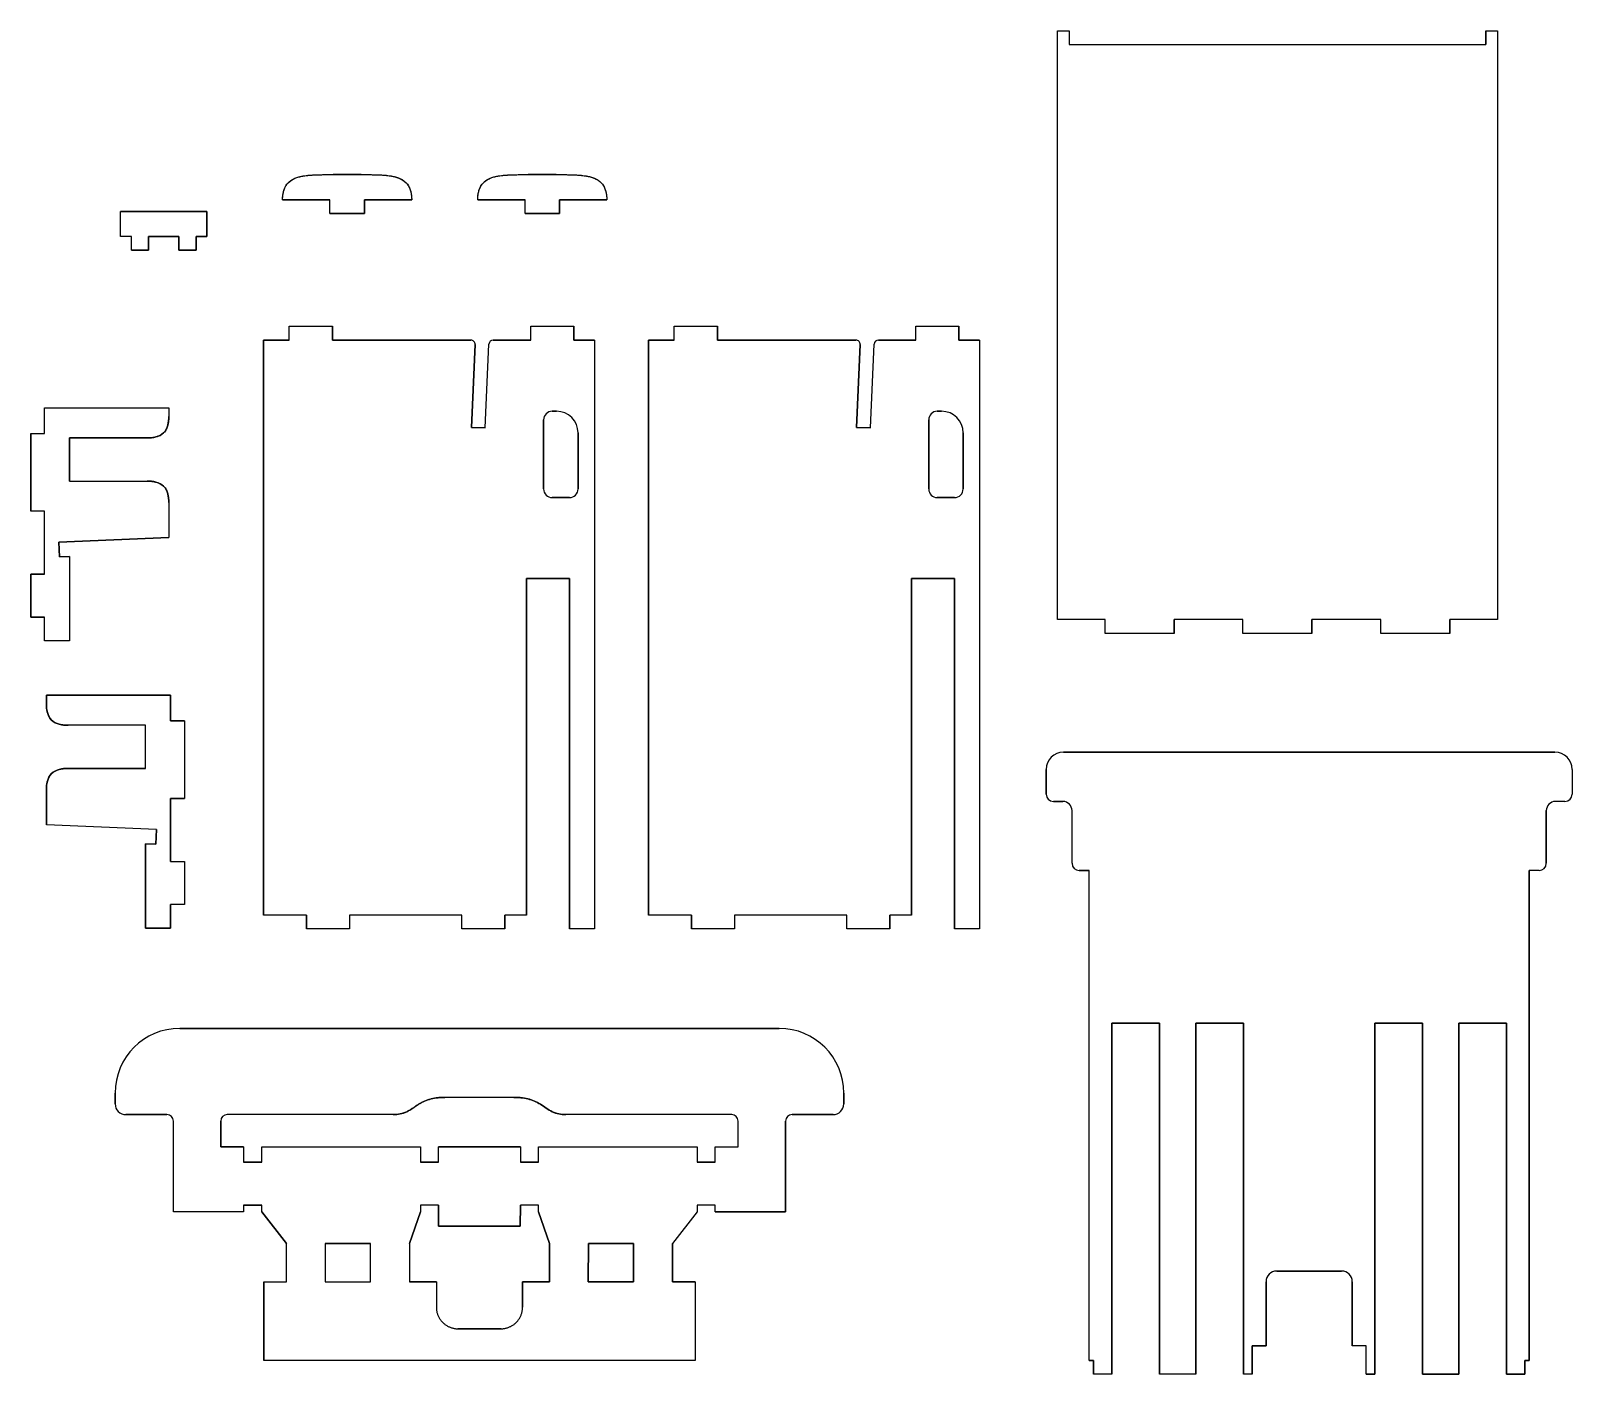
# Model space of a CAD drawing. Header units: millimetres. Extents: x 6 to 364, y 12 to 323.
import ezdxf

# ---------------------------------------------------------------- set-up
doc = ezdxf.new("R2010")
doc.units = ezdxf.units.MM
doc.layers.add('Outer Panels Sketch', color=7, linetype='Continuous')

msp = doc.modelspace()

# ---------------------------------------------------------------- linework, layer by layer
at = {"layer": 'Outer Panels Sketch'}
for p, q in [((244.23, 186.89, 121.45), (244.23, 323.39, 121.45)), ((244.23, 186.89, 121.45), (244.23, 323.39, 121.45)), ((244.23, 186.89, 121.45), (244.23, 323.39, 121.45)), ((244.23, 323.39, 121.45), (246.93, 323.39, 121.45)), ((244.23, 323.39, 121.45), (246.93, 323.39, 121.45)), ((244.23, 323.39, 121.45), (246.93, 323.39, 121.45)), ((246.93, 323.39, 121.45), (246.93, 320.19, 121.45)), ((246.93, 323.39, 121.45), (246.93, 320.19, 121.45)), ((246.93, 323.39, 121.45), (246.93, 320.19, 121.45)), ((343.53, 323.39, 121.45), (346.23, 323.39, 121.45)), ((343.53, 323.39, 121.45), (346.23, 323.39, 121.45)), ((343.53, 323.39, 121.45), (346.23, 323.39, 121.45)), ((343.53, 323.39, 121.45), (343.53, 320.19, 121.45)), ((343.53, 323.39, 121.45), (343.53, 320.19, 121.45)), ((343.53, 320.19, 121.45), (343.53, 323.39, 121.45)), ((346.23, 323.39, 121.45), (346.23, 186.89, 121.45)), ((346.23, 323.39, 121.45), (346.23, 186.89, 121.45)), ((346.23, 323.39, 121.45), (346.23, 186.89, 121.45)), ((246.93, 320.19, 121.45), (343.53, 320.19, 121.45)), ((246.93, 320.19, 121.45), (343.53, 320.19, 121.45)), ((246.93, 320.19, 121.45), (343.53, 320.19, 121.45)), ((76.2, 290.05, 121.45), (82.7, 290.05, 121.45)), ((82.7, 290.05, 121.45), (76.2, 290.05, 121.45)), ((76.2, 290.05, 121.45), (82.7, 290.05, 121.45)), ((121.46, 290.05, 121.45), (127.96, 290.05, 121.45)), ((127.96, 290.05, 121.45), (121.46, 290.05, 121.45)), ((121.46, 290.05, 121.45), (127.96, 290.05, 121.45)), ((75.45, 284.25, 121.45), (64.47, 284.25, 121.45)), ((75.45, 284.25, 121.45), (64.47, 284.25, 121.45)), ((64.47, 284.25, 121.45), (75.45, 284.25, 121.45)), ((75.45, 281.05, 121.45), (75.45, 284.25, 121.45)), ((75.45, 281.05, 121.45), (75.45, 284.25, 121.45)), ((75.45, 281.05, 121.45), (75.45, 284.25, 121.45)), ((83.45, 284.25, 121.45), (94.43, 284.25, 121.45)), ((94.43, 284.25, 121.45), (83.45, 284.25, 121.45)), ((83.45, 284.25, 121.45), (83.45, 281.05, 121.45)), ((83.45, 281.05, 121.45), (83.45, 284.25, 121.45)), ((94.43, 284.25, 121.45), (83.45, 284.25, 121.45)), ((83.45, 281.05, 121.45), (83.45, 284.25, 121.45)), ((109.73, 284.25, 121.45), (120.71, 284.25, 121.45)), ((120.71, 284.25, 121.45), (109.73, 284.25, 121.45)), ((120.71, 284.25, 121.45), (109.73, 284.25, 121.45)), ((120.71, 281.05, 121.45), (120.71, 284.25, 121.45)), ((120.71, 281.05, 121.45), (120.71, 284.25, 121.45)), ((120.71, 281.05, 121.45), (120.71, 284.25, 121.45)), ((139.69, 284.25, 121.45), (128.71, 284.25, 121.45)), ((139.69, 284.25, 121.45), (128.71, 284.25, 121.45)), ((128.71, 281.05, 121.45), (128.71, 284.25, 121.45)), ((128.71, 284.25, 121.45), (128.71, 281.05, 121.45)), ((128.71, 281.05, 121.45), (128.71, 284.25, 121.45)), ((128.71, 284.25, 121.45), (139.69, 284.25, 121.45)), ((26.9, 275.72, 121.45), (26.9, 281.52, 121.45)), ((26.9, 281.52, 121.45), (31.9, 281.52, 121.45)), ((26.9, 275.72, 121.45), (26.9, 281.52, 121.45)), ((26.9, 275.72, 121.45), (26.9, 281.52, 121.45)), ((26.9, 281.52, 121.45), (31.9, 281.52, 121.45)), ((46.9, 281.52, 121.45), (26.9, 281.52, 121.45)), ((31.9, 281.52, 121.45), (41.9, 281.52, 121.45)), ((31.9, 281.52, 121.45), (41.9, 281.52, 121.45)), ((41.9, 281.52, 121.45), (46.9, 281.52, 121.45)), ((41.9, 281.52, 121.45), (46.9, 281.52, 121.45)), ((46.9, 275.72, 121.45), (46.9, 281.52, 121.45)), ((46.9, 275.72, 121.45), (46.9, 281.52, 121.45)), ((46.9, 281.52, 121.45), (46.9, 275.72, 121.45)), ((75.45, 281.05, 121.45), (83.45, 281.05, 121.45)), ((83.45, 281.05, 121.45), (75.45, 281.05, 121.45)), ((83.45, 281.05, 121.45), (75.45, 281.05, 121.45)), ((128.71, 281.05, 121.45), (120.71, 281.05, 121.45)), ((128.71, 281.05, 121.45), (120.71, 281.05, 121.45)), ((120.71, 281.05, 121.45), (128.71, 281.05, 121.45)), ((29.4, 275.72, 121.45), (26.9, 275.72, 121.45)), ((29.4, 275.72, 121.45), (26.9, 275.72, 121.45)), ((29.4, 275.72, 121.45), (26.9, 275.72, 121.45)), ((29.4, 272.52, 121.45), (29.4, 275.72, 121.45)), ((29.4, 272.52, 121.45), (29.4, 275.72, 121.45)), ((29.4, 272.52, 121.45), (29.4, 275.72, 121.45)), ((33.4, 272.52, 121.45), (33.4, 275.72, 121.45)), ((40.4, 275.72, 121.45), (33.4, 275.72, 121.45)), ((33.4, 275.72, 121.45), (33.4, 272.52, 121.45)), ((33.4, 272.52, 121.45), (33.4, 275.72, 121.45)), ((33.4, 275.72, 121.45), (40.4, 275.72, 121.45)), ((33.4, 275.72, 121.45), (40.4, 275.72, 121.45)), ((40.4, 275.72, 121.45), (40.4, 272.52, 121.45)), ((40.4, 275.72, 121.45), (40.4, 272.52, 121.45)), ((40.4, 272.52, 121.45), (40.4, 275.72, 121.45)), ((44.4, 275.72, 121.45), (46.9, 275.72, 121.45)), ((44.4, 272.52, 121.45), (44.4, 275.72, 121.45)), ((44.4, 272.52, 121.45), (44.4, 275.72, 121.45)), ((46.9, 275.72, 121.45), (44.4, 275.72, 121.45)), ((44.4, 275.72, 121.45), (44.4, 272.52, 121.45)), ((44.4, 275.72, 121.45), (46.9, 275.72, 121.45)), ((29.4, 272.52, 121.45), (33.4, 272.52, 121.45)), ((33.4, 272.52, 121.45), (29.4, 272.52, 121.45)), ((33.4, 272.52, 121.45), (29.4, 272.52, 121.45)), ((40.4, 272.52, 121.45), (44.4, 272.52, 121.45)), ((44.4, 272.52, 121.45), (40.4, 272.52, 121.45)), ((44.4, 272.52, 121.45), (40.4, 272.52, 121.45)), ((66.02, 251.69, 121.45), (66.02, 254.89, 121.45)), ((66.02, 254.89, 121.45), (76.02, 254.89, 121.45)), ((66.02, 251.69, 121.45), (66.02, 254.89, 121.45)), ((66.02, 254.89, 121.45), (76.02, 254.89, 121.45)), ((66.02, 254.89, 121.45), (76.02, 254.89, 121.45)), ((66.02, 251.69, 121.45), (66.02, 254.89, 121.45)), ((76.02, 251.69, 121.45), (76.02, 254.89, 121.45)), ((76.02, 251.69, 121.45), (76.02, 254.89, 121.45)), ((76.02, 254.89, 121.45), (76.02, 251.69, 121.45)), ((122.02, 254.89, 121.45), (132.02, 254.89, 121.45)), ((122.02, 254.89, 121.45), (132.02, 254.89, 121.45)), ((122.02, 251.69, 121.45), (122.02, 254.89, 121.45)), ((122.02, 251.69, 121.45), (122.02, 254.89, 121.45)), ((122.02, 254.89, 121.45), (132.02, 254.89, 121.45)), ((122.02, 251.69, 121.45), (122.02, 254.89, 121.45)), ((132.02, 254.89, 121.45), (132.02, 251.69, 121.45)), ((132.02, 251.69, 121.45), (132.02, 254.89, 121.45)), ((132.02, 251.69, 121.45), (132.02, 254.89, 121.45)), ((155.33, 254.89, 121.45), (165.33, 254.89, 121.45)), ((155.33, 254.89, 121.45), (165.33, 254.89, 121.45)), ((155.33, 254.89, 121.45), (165.33, 254.89, 121.45)), ((155.33, 251.69, 121.45), (155.33, 254.89, 121.45)), ((155.33, 251.69, 121.45), (155.33, 254.89, 121.45)), ((155.33, 251.69, 121.45), (155.33, 254.89, 121.45)), ((165.33, 251.69, 121.45), (165.33, 254.89, 121.45)), ((165.33, 254.89, 121.45), (165.33, 251.69, 121.45)), ((165.33, 251.69, 121.45), (165.33, 254.89, 121.45)), ((211.33, 251.69, 121.45), (211.33, 254.89, 121.45)), ((211.33, 254.89, 121.45), (221.33, 254.89, 121.45)), ((211.33, 254.89, 121.45), (221.33, 254.89, 121.45)), ((211.33, 251.69, 121.45), (211.33, 254.89, 121.45)), ((211.33, 254.89, 121.45), (221.33, 254.89, 121.45)), ((211.33, 251.69, 121.45), (211.33, 254.89, 121.45)), ((221.33, 251.69, 121.45), (221.33, 254.89, 121.45)), ((221.33, 251.69, 121.45), (221.33, 254.89, 121.45)), ((221.33, 254.89, 121.45), (221.33, 251.69, 121.45)), ((60.02, 251.69, 121.45), (60.02, 118.39, 121.45)), ((60.02, 251.69, 121.45), (66.02, 251.69, 121.45)), ((60.02, 251.69, 121.45), (60.02, 118.39, 121.45)), ((60.02, 251.69, 121.45), (66.02, 251.69, 121.45)), ((66.02, 251.69, 121.45), (60.02, 251.69, 121.45)), ((60.02, 118.39, 121.45), (60.02, 251.69, 121.45)), ((76.02, 251.69, 121.45), (108.14, 251.69, 121.45)), ((76.02, 251.69, 121.45), (108.14, 251.69, 121.45)), ((108.14, 251.69, 121.45), (76.02, 251.69, 121.45)), ((108.3, 231.47, 121.45), (109.14, 250.65, 121.45)), ((108.3, 231.47, 121.45), (109.14, 250.65, 121.45)), ((109.14, 250.65, 121.45), (108.3, 231.47, 121.45)), ((111.5, 231.33, 121.45), (112.35, 250.73, 121.45)), ((111.5, 231.33, 121.45), (112.35, 250.73, 121.45)), ((111.5, 231.33, 121.45), (112.35, 250.73, 121.45)), ((113.35, 251.69, 121.45), (122.02, 251.69, 121.45)), ((113.35, 251.69, 121.45), (122.02, 251.69, 121.45)), ((122.02, 251.69, 121.45), (113.35, 251.69, 121.45)), ((132.02, 251.69, 121.45), (136.82, 251.69, 121.45)), ((132.02, 251.69, 121.45), (136.82, 251.69, 121.45)), ((136.82, 251.69, 121.45), (132.02, 251.69, 121.45)), ((136.82, 251.69, 121.45), (136.82, 115.19, 121.45)), ((136.82, 251.69, 121.45), (136.82, 115.19, 121.45)), ((136.82, 251.69, 121.45), (136.82, 115.19, 121.45)), ((155.33, 251.69, 121.45), (149.33, 251.69, 121.45)), ((149.33, 118.39, 121.45), (149.33, 251.69, 121.45)), ((149.33, 251.69, 121.45), (149.33, 118.39, 121.45)), ((149.33, 251.69, 121.45), (155.33, 251.69, 121.45)), ((149.33, 251.69, 121.45), (155.33, 251.69, 121.45)), ((149.33, 251.69, 121.45), (149.33, 118.39, 121.45)), ((165.33, 251.69, 121.45), (197.45, 251.69, 121.45)), ((197.45, 251.69, 121.45), (165.33, 251.69, 121.45)), ((165.33, 251.69, 121.45), (197.45, 251.69, 121.45)), ((198.45, 250.65, 121.45), (197.62, 231.47, 121.45)), ((197.62, 231.47, 121.45), (198.45, 250.65, 121.45)), ((197.62, 231.47, 121.45), (198.45, 250.65, 121.45)), ((200.81, 231.33, 121.45), (201.66, 250.73, 121.45)), ((200.81, 231.33, 121.45), (201.66, 250.73, 121.45)), ((200.81, 231.33, 121.45), (201.66, 250.73, 121.45)), ((202.66, 251.69, 121.45), (211.33, 251.69, 121.45)), ((211.33, 251.69, 121.45), (202.66, 251.69, 121.45)), ((202.66, 251.69, 121.45), (211.33, 251.69, 121.45)), ((221.33, 251.69, 121.45), (226.13, 251.69, 121.45)), ((226.13, 251.69, 121.45), (221.33, 251.69, 121.45)), ((221.33, 251.69, 121.45), (226.13, 251.69, 121.45)), ((226.13, 251.69, 121.45), (226.13, 115.19, 121.45)), ((226.13, 251.69, 121.45), (226.13, 115.19, 121.45)), ((226.13, 251.69, 121.45), (226.13, 115.19, 121.45)), ((9.29, 230.01, 121.45), (9.29, 236.01, 121.45)), ((9.29, 230.01, 121.45), (9.29, 236.01, 121.45)), ((9.29, 236.01, 121.45), (38.09, 236.01, 121.45)), ((9.29, 236.01, 121.45), (38.09, 236.01, 121.45)), ((9.29, 236.01, 121.45), (38.09, 236.01, 121.45)), ((9.29, 230.01, 121.45), (9.29, 236.01, 121.45)), ((38.09, 236.01, 121.45), (38.09, 234.01, 121.45)), ((38.09, 236.01, 121.45), (38.09, 234.01, 121.45)), ((38.09, 236.01, 121.45), (38.09, 234.01, 121.45)), ((125.02, 233.19, 121.45), (125.02, 217.19, 121.45)), ((125.02, 217.19, 121.45), (125.02, 233.19, 121.45)), ((125.02, 233.19, 121.45), (125.02, 217.19, 121.45)), ((127.02, 235.19, 121.45), (128.02, 235.19, 121.45)), ((128.02, 235.19, 121.45), (127.02, 235.19, 121.45)), ((128.02, 235.19, 121.45), (127.02, 235.19, 121.45)), ((214.33, 217.19, 121.45), (214.33, 233.19, 121.45)), ((214.33, 233.19, 121.45), (214.33, 217.19, 121.45)), ((214.33, 233.19, 121.45), (214.33, 217.19, 121.45)), ((217.33, 235.19, 121.45), (216.33, 235.19, 121.45)), ((217.33, 235.19, 121.45), (216.33, 235.19, 121.45)), ((216.33, 235.19, 121.45), (217.33, 235.19, 121.45)), ((6.09, 230.01, 121.45), (9.29, 230.01, 121.45)), ((6.09, 230.01, 121.45), (9.29, 230.01, 121.45)), ((6.09, 230.01, 121.45), (9.29, 230.01, 121.45)), ((6.09, 230.01, 121.45), (6.09, 212.01, 121.45)), ((6.09, 230.01, 121.45), (6.09, 212.01, 121.45)), ((6.09, 212.01, 121.45), (6.09, 230.01, 121.45)), ((15.09, 229.01, 121.45), (33.09, 229.01, 121.45)), ((15.09, 229.01, 121.45), (15.09, 219.01, 121.45)), ((33.09, 229.01, 121.45), (15.09, 229.01, 121.45)), ((15.09, 219.01, 121.45), (15.09, 229.01, 121.45)), ((15.09, 229.01, 121.45), (33.09, 229.01, 121.45)), ((15.09, 219.01, 121.45), (15.09, 229.01, 121.45)), ((108.3, 231.47, 121.45), (111.5, 231.33, 121.45)), ((111.5, 231.33, 121.45), (108.3, 231.47, 121.45)), ((111.5, 231.33, 121.45), (108.3, 231.47, 121.45)), ((133.02, 230.19, 121.45), (133.02, 217.19, 121.45)), ((133.02, 217.19, 121.45), (133.02, 230.19, 121.45)), ((133.02, 217.19, 121.45), (133.02, 230.19, 121.45)), ((200.81, 231.33, 121.45), (197.62, 231.47, 121.45)), ((197.62, 231.47, 121.45), (200.81, 231.33, 121.45)), ((200.81, 231.33, 121.45), (197.62, 231.47, 121.45)), ((222.33, 217.19, 121.45), (222.33, 230.19, 121.45)), ((222.33, 230.19, 121.45), (222.33, 217.19, 121.45)), ((222.33, 217.19, 121.45), (222.33, 230.19, 121.45)), ((15.09, 219.01, 121.45), (33.09, 219.01, 121.45)), ((15.09, 219.01, 121.45), (33.09, 219.01, 121.45)), ((15.09, 219.01, 121.45), (33.09, 219.01, 121.45)), ((127.02, 215.19, 121.45), (131.02, 215.19, 121.45)), ((127.02, 215.19, 121.45), (131.02, 215.19, 121.45)), ((131.02, 215.19, 121.45), (127.02, 215.19, 121.45)), ((220.33, 215.19, 121.45), (216.33, 215.19, 121.45)), ((216.33, 215.19, 121.45), (220.33, 215.19, 121.45)), ((216.33, 215.19, 121.45), (220.33, 215.19, 121.45)), ((9.29, 212.01, 121.45), (6.09, 212.01, 121.45)), ((9.29, 212.01, 121.45), (6.09, 212.01, 121.45)), ((9.29, 212.01, 121.45), (6.09, 212.01, 121.45)), ((9.29, 197.47, 121.45), (9.29, 212.01, 121.45)), ((9.29, 197.47, 121.45), (9.29, 212.01, 121.45)), ((9.29, 197.47, 121.45), (9.29, 212.01, 121.45)), ((38.09, 214.01, 121.45), (38.09, 205.94, 121.45)), ((38.09, 214.01, 121.45), (38.09, 205.94, 121.45)), ((38.09, 214.01, 121.45), (38.09, 205.94, 121.45)), ((12.59, 204.82, 121.45), (38.09, 205.94, 121.45)), ((12.59, 204.82, 121.45), (38.09, 205.94, 121.45)), ((38.09, 205.94, 121.45), (12.59, 204.82, 121.45)), ((12.74, 201.42, 121.45), (12.59, 204.82, 121.45)), ((12.59, 204.82, 121.45), (12.74, 201.42, 121.45)), ((12.59, 204.82, 121.45), (12.74, 201.42, 121.45)), ((15.09, 201.52, 121.45), (12.74, 201.42, 121.45)), ((12.74, 201.42, 121.45), (15.09, 201.52, 121.45)), ((12.74, 201.42, 121.45), (15.09, 201.52, 121.45)), ((15.09, 201.52, 121.45), (15.09, 182.01, 121.45)), ((15.09, 201.52, 121.45), (15.09, 182.01, 121.45)), ((15.09, 201.52, 121.45), (15.09, 182.01, 121.45)), ((9.29, 197.47, 121.45), (6.09, 197.47, 121.45)), ((9.29, 197.47, 121.45), (6.09, 197.47, 121.45)), ((6.09, 197.47, 121.45), (6.09, 187.47, 121.45)), ((6.09, 197.47, 121.45), (6.09, 187.47, 121.45)), ((6.09, 187.47, 121.45), (6.09, 197.47, 121.45)), ((6.09, 197.47, 121.45), (9.29, 197.47, 121.45)), ((121.02, 196.46, 121.45), (131.02, 196.46, 121.45)), ((121.02, 196.46, 121.45), (121.02, 118.39, 121.45)), ((131.02, 196.46, 121.45), (121.02, 196.46, 121.45)), ((131.02, 196.46, 121.45), (121.02, 196.46, 121.45)), ((121.02, 118.39, 121.45), (121.02, 196.46, 121.45)), ((121.02, 196.46, 121.45), (121.02, 118.39, 121.45)), ((131.02, 196.46, 121.45), (131.02, 115.19, 121.45)), ((131.02, 115.19, 121.45), (131.02, 196.46, 121.45)), ((131.02, 115.19, 121.45), (131.02, 196.46, 121.45)), ((220.33, 196.46, 121.45), (210.33, 196.46, 121.45)), ((210.33, 196.46, 121.45), (220.33, 196.46, 121.45)), ((220.33, 196.46, 121.45), (210.33, 196.46, 121.45)), ((210.33, 118.39, 121.45), (210.33, 196.46, 121.45)), ((210.33, 196.46, 121.45), (210.33, 118.39, 121.45)), ((210.33, 196.46, 121.45), (210.33, 118.39, 121.45)), ((220.33, 115.19, 121.45), (220.33, 196.46, 121.45)), ((220.33, 115.19, 121.45), (220.33, 196.46, 121.45)), ((220.33, 196.46, 121.45), (220.33, 115.19, 121.45)), ((9.29, 187.47, 121.45), (6.09, 187.47, 121.45)), ((6.09, 187.47, 121.45), (9.29, 187.47, 121.45)), ((6.09, 187.47, 121.45), (9.29, 187.47, 121.45)), ((9.29, 182.01, 121.45), (9.29, 187.47, 121.45)), ((9.29, 182.01, 121.45), (9.29, 187.47, 121.45)), ((9.29, 182.01, 121.45), (9.29, 187.47, 121.45)), ((255.23, 186.89, 121.45), (244.23, 186.89, 121.45)), ((255.23, 186.89, 121.45), (244.23, 186.89, 121.45)), ((255.23, 186.89, 121.45), (244.23, 186.89, 121.45)), ((255.23, 183.69, 121.45), (255.23, 186.89, 121.45)), ((255.23, 183.69, 121.45), (255.23, 186.89, 121.45)), ((255.23, 183.69, 121.45), (255.23, 186.89, 121.45)), ((271.23, 183.69, 121.45), (271.23, 186.89, 121.45)), ((287.23, 186.89, 121.45), (271.23, 186.89, 121.45)), ((271.23, 183.69, 121.45), (271.23, 186.89, 121.45)), ((287.23, 186.89, 121.45), (271.23, 186.89, 121.45)), ((287.23, 186.89, 121.45), (271.23, 186.89, 121.45)), ((271.23, 186.89, 121.45), (271.23, 183.69, 121.45)), ((287.23, 183.69, 121.45), (287.23, 186.89, 121.45)), ((287.23, 183.69, 121.45), (287.23, 186.89, 121.45)), ((287.23, 183.69, 121.45), (287.23, 186.89, 121.45)), ((319.23, 186.89, 121.45), (303.23, 186.89, 121.45)), ((303.23, 183.69, 121.45), (303.23, 186.89, 121.45)), ((303.23, 186.89, 121.45), (303.23, 183.69, 121.45)), ((319.23, 186.89, 121.45), (303.23, 186.89, 121.45)), ((303.23, 183.69, 121.45), (303.23, 186.89, 121.45)), ((319.23, 186.89, 121.45), (303.23, 186.89, 121.45)), ((319.23, 183.69, 121.45), (319.23, 186.89, 121.45)), ((319.23, 183.69, 121.45), (319.23, 186.89, 121.45)), ((319.23, 183.69, 121.45), (319.23, 186.89, 121.45)), ((335.23, 183.69, 121.45), (335.23, 186.89, 121.45)), ((346.23, 186.89, 121.45), (335.23, 186.89, 121.45)), ((335.23, 186.89, 121.45), (335.23, 183.69, 121.45)), ((346.23, 186.89, 121.45), (335.23, 186.89, 121.45)), ((335.23, 183.69, 121.45), (335.23, 186.89, 121.45)), ((346.23, 186.89, 121.45), (335.23, 186.89, 121.45)), ((271.23, 183.69, 121.45), (255.23, 183.69, 121.45)), ((271.23, 183.69, 121.45), (255.23, 183.69, 121.45)), ((271.23, 183.69, 121.45), (255.23, 183.69, 121.45)), ((303.23, 183.69, 121.45), (287.23, 183.69, 121.45)), ((303.23, 183.69, 121.45), (287.23, 183.69, 121.45)), ((303.23, 183.69, 121.45), (287.23, 183.69, 121.45)), ((335.23, 183.69, 121.45), (319.23, 183.69, 121.45)), ((335.23, 183.69, 121.45), (319.23, 183.69, 121.45)), ((335.23, 183.69, 121.45), (319.23, 183.69, 121.45)), ((15.09, 182.01, 121.45), (9.29, 182.01, 121.45)), ((15.09, 182.01, 121.45), (9.29, 182.01, 121.45)), ((15.09, 182.01, 121.45), (9.29, 182.01, 121.45)), ((9.71, 169.4, 121.45), (9.71, 167.4, 121.45)), ((38.51, 169.4, 121.45), (9.71, 169.4, 121.45)), ((9.71, 167.4, 121.45), (9.71, 169.4, 121.45)), ((9.71, 169.4, 121.45), (38.51, 169.4, 121.45)), ((38.51, 169.4, 121.45), (9.71, 169.4, 121.45)), ((9.71, 169.4, 121.45), (9.71, 167.4, 121.45)), ((38.51, 169.4, 121.45), (38.51, 163.4, 121.45)), ((38.51, 163.4, 121.45), (38.51, 169.4, 121.45)), ((38.51, 163.4, 121.45), (38.51, 169.4, 121.45)), ((32.71, 162.4, 121.45), (14.71, 162.4, 121.45)), ((32.71, 162.4, 121.45), (14.71, 162.4, 121.45)), ((32.71, 162.4, 121.45), (14.71, 162.4, 121.45)), ((32.71, 152.4, 121.45), (32.71, 162.4, 121.45)), ((32.71, 152.4, 121.45), (32.71, 162.4, 121.45)), ((32.71, 152.4, 121.45), (32.71, 162.4, 121.45)), ((41.71, 163.4, 121.45), (38.51, 163.4, 121.45)), ((38.51, 163.4, 121.45), (41.71, 163.4, 121.45)), ((41.71, 163.4, 121.45), (38.51, 163.4, 121.45)), ((41.71, 163.4, 121.45), (41.71, 145.4, 121.45)), ((41.71, 163.4, 121.45), (41.71, 145.4, 121.45)), ((41.71, 163.4, 121.45), (41.71, 145.4, 121.45)), ((359.58, 156.16, 121.45), (245.58, 156.16, 121.45)), ((245.58, 156.16, 121.45), (359.58, 156.16, 121.45)), ((359.58, 156.16, 121.45), (245.58, 156.16, 121.45)), ((14.71, 152.4, 121.45), (32.71, 152.4, 121.45)), ((32.71, 152.4, 121.45), (14.71, 152.4, 121.45)), ((32.71, 152.4, 121.45), (14.71, 152.4, 121.45)), ((241.58, 152.16, 121.45), (241.58, 146.43, 121.45)), ((241.58, 152.16, 121.45), (241.58, 146.43, 121.45)), ((241.58, 146.43, 121.45), (241.58, 152.16, 121.45)), ((363.58, 152.16, 121.45), (363.58, 146.43, 121.45)), ((363.58, 152.16, 121.45), (363.58, 146.43, 121.45)), ((363.58, 152.16, 121.45), (363.58, 146.43, 121.45)), ((9.71, 147.4, 121.45), (9.71, 139.33, 121.45)), ((9.71, 139.33, 121.45), (9.71, 147.4, 121.45)), ((9.71, 147.4, 121.45), (9.71, 139.33, 121.45)), ((38.51, 130.86, 121.45), (38.51, 145.4, 121.45)), ((41.71, 145.4, 121.45), (38.51, 145.4, 121.45)), ((38.51, 145.4, 121.45), (38.51, 130.86, 121.45)), ((38.51, 145.4, 121.45), (41.71, 145.4, 121.45)), ((38.51, 130.86, 121.45), (38.51, 145.4, 121.45)), ((38.51, 145.4, 121.45), (41.71, 145.4, 121.45)), ((245.45, 144.74, 121.45), (243.27, 144.74, 121.45)), ((243.27, 144.74, 121.45), (245.45, 144.74, 121.45)), ((243.27, 144.74, 121.45), (245.45, 144.74, 121.45)), ((361.89, 144.74, 121.45), (359.71, 144.74, 121.45)), ((361.89, 144.74, 121.45), (359.71, 144.74, 121.45)), ((361.89, 144.74, 121.45), (359.71, 144.74, 121.45)), ((247.58, 130.41, 121.45), (247.58, 142.61, 121.45)), ((247.58, 130.41, 121.45), (247.58, 142.61, 121.45)), ((247.58, 130.41, 121.45), (247.58, 142.61, 121.45)), ((357.58, 130.41, 121.45), (357.58, 142.61, 121.45)), ((357.58, 142.61, 121.45), (357.58, 130.41, 121.45)), ((357.58, 130.41, 121.45), (357.58, 142.61, 121.45)), ((35.21, 138.21, 121.45), (9.71, 139.33, 121.45)), ((35.21, 138.21, 121.45), (9.71, 139.33, 121.45)), ((35.21, 138.21, 121.45), (9.71, 139.33, 121.45)), ((35.06, 134.81, 121.45), (35.21, 138.21, 121.45)), ((35.06, 134.81, 121.45), (35.21, 138.21, 121.45)), ((35.21, 138.21, 121.45), (35.06, 134.81, 121.45)), ((32.71, 134.92, 121.45), (32.71, 115.4, 121.45)), ((35.06, 134.81, 121.45), (32.71, 134.92, 121.45)), ((32.71, 134.92, 121.45), (32.71, 115.4, 121.45)), ((32.71, 134.92, 121.45), (35.06, 134.81, 121.45)), ((32.71, 115.4, 121.45), (32.71, 134.92, 121.45)), ((32.71, 134.92, 121.45), (35.06, 134.81, 121.45)), ((38.51, 130.86, 121.45), (41.71, 130.86, 121.45)), ((38.51, 130.86, 121.45), (41.71, 130.86, 121.45)), ((38.51, 130.86, 121.45), (41.71, 130.86, 121.45)), ((41.71, 130.86, 121.45), (41.71, 120.86, 121.45)), ((41.71, 130.86, 121.45), (41.71, 120.86, 121.45)), ((41.71, 130.86, 121.45), (41.71, 120.86, 121.45)), ((251.58, 128.72, 121.45), (249.27, 128.72, 121.45)), ((249.27, 128.72, 121.45), (251.58, 128.72, 121.45)), ((249.27, 128.72, 121.45), (251.58, 128.72, 121.45)), ((251.58, 15.17, 121.45), (251.58, 128.72, 121.45)), ((251.58, 15.17, 121.45), (251.58, 128.72, 121.45)), ((251.58, 15.17, 121.45), (251.58, 128.72, 121.45)), ((355.89, 128.72, 121.45), (353.58, 128.72, 121.45)), ((353.58, 15.17, 121.45), (353.58, 128.72, 121.45)), ((353.58, 128.72, 121.45), (353.58, 15.17, 121.45)), ((355.89, 128.72, 121.45), (353.58, 128.72, 121.45)), ((353.58, 15.17, 121.45), (353.58, 128.72, 121.45)), ((355.89, 128.72, 121.45), (353.58, 128.72, 121.45)), ((38.51, 115.4, 121.45), (38.51, 120.86, 121.45)), ((38.51, 120.86, 121.45), (38.51, 115.4, 121.45)), ((38.51, 115.4, 121.45), (38.51, 120.86, 121.45)), ((41.71, 120.86, 121.45), (38.51, 120.86, 121.45)), ((41.71, 120.86, 121.45), (38.51, 120.86, 121.45)), ((41.71, 120.86, 121.45), (38.51, 120.86, 121.45)), ((70.02, 118.39, 121.45), (60.02, 118.39, 121.45)), ((70.02, 118.39, 121.45), (60.02, 118.39, 121.45)), ((70.02, 118.39, 121.45), (60.02, 118.39, 121.45)), ((70.02, 118.39, 121.45), (70.02, 115.19, 121.45)), ((70.02, 118.39, 121.45), (70.02, 115.19, 121.45)), ((70.02, 115.19, 121.45), (70.02, 118.39, 121.45)), ((80.02, 118.39, 121.45), (80.02, 115.19, 121.45)), ((80.02, 118.39, 121.45), (80.02, 115.19, 121.45)), ((106.02, 118.39, 121.45), (80.02, 118.39, 121.45)), ((106.02, 118.39, 121.45), (80.02, 118.39, 121.45)), ((106.02, 118.39, 121.45), (80.02, 118.39, 121.45)), ((80.02, 118.39, 121.45), (80.02, 115.19, 121.45)), ((106.02, 115.19, 121.45), (106.02, 118.39, 121.45)), ((106.02, 115.19, 121.45), (106.02, 118.39, 121.45)), ((106.02, 115.19, 121.45), (106.02, 118.39, 121.45)), ((121.02, 118.39, 121.45), (116.02, 118.39, 121.45)), ((116.02, 115.19, 121.45), (116.02, 118.39, 121.45)), ((121.02, 118.39, 121.45), (116.02, 118.39, 121.45)), ((116.02, 115.19, 121.45), (116.02, 118.39, 121.45)), ((116.02, 118.39, 121.45), (116.02, 115.19, 121.45)), ((121.02, 118.39, 121.45), (116.02, 118.39, 121.45)), ((159.33, 118.39, 121.45), (149.33, 118.39, 121.45)), ((159.33, 118.39, 121.45), (149.33, 118.39, 121.45)), ((159.33, 118.39, 121.45), (149.33, 118.39, 121.45)), ((159.33, 118.39, 121.45), (159.33, 115.19, 121.45)), ((159.33, 118.39, 121.45), (159.33, 115.19, 121.45)), ((159.33, 115.19, 121.45), (159.33, 118.39, 121.45)), ((195.33, 118.39, 121.45), (169.33, 118.39, 121.45)), ((195.33, 118.39, 121.45), (169.33, 118.39, 121.45)), ((169.33, 118.39, 121.45), (169.33, 115.19, 121.45)), ((195.33, 118.39, 121.45), (169.33, 118.39, 121.45)), ((169.33, 118.39, 121.45), (169.33, 115.19, 121.45)), ((169.33, 118.39, 121.45), (169.33, 115.19, 121.45)), ((195.33, 115.19, 121.45), (195.33, 118.39, 121.45)), ((195.33, 115.19, 121.45), (195.33, 118.39, 121.45)), ((195.33, 115.19, 121.45), (195.33, 118.39, 121.45)), ((205.33, 115.19, 121.45), (205.33, 118.39, 121.45)), ((205.33, 118.39, 121.45), (205.33, 115.19, 121.45)), ((205.33, 115.19, 121.45), (205.33, 118.39, 121.45)), ((210.33, 118.39, 121.45), (205.33, 118.39, 121.45)), ((210.33, 118.39, 121.45), (205.33, 118.39, 121.45)), ((210.33, 118.39, 121.45), (205.33, 118.39, 121.45)), ((32.71, 115.4, 121.45), (38.51, 115.4, 121.45)), ((38.51, 115.4, 121.45), (32.71, 115.4, 121.45)), ((32.71, 115.4, 121.45), (38.51, 115.4, 121.45)), ((80.02, 115.19, 121.45), (70.02, 115.19, 121.45)), ((80.02, 115.19, 121.45), (70.02, 115.19, 121.45)), ((80.02, 115.19, 121.45), (70.02, 115.19, 121.45)), ((116.02, 115.19, 121.45), (106.02, 115.19, 121.45)), ((116.02, 115.19, 121.45), (106.02, 115.19, 121.45)), ((116.02, 115.19, 121.45), (106.02, 115.19, 121.45)), ((136.82, 115.19, 121.45), (131.02, 115.19, 121.45)), ((136.82, 115.19, 121.45), (131.02, 115.19, 121.45)), ((136.82, 115.19, 121.45), (131.02, 115.19, 121.45)), ((169.33, 115.19, 121.45), (159.33, 115.19, 121.45)), ((169.33, 115.19, 121.45), (159.33, 115.19, 121.45)), ((169.33, 115.19, 121.45), (159.33, 115.19, 121.45)), ((205.33, 115.19, 121.45), (195.33, 115.19, 121.45)), ((205.33, 115.19, 121.45), (195.33, 115.19, 121.45)), ((205.33, 115.19, 121.45), (195.33, 115.19, 121.45)), ((226.13, 115.19, 121.45), (220.33, 115.19, 121.45)), ((226.13, 115.19, 121.45), (220.33, 115.19, 121.45)), ((226.13, 115.19, 121.45), (220.33, 115.19, 121.45)), ((256.83, 93.31, 121.45), (256.83, 11.97, 121.45)), ((256.83, 93.31, 121.45), (256.83, 11.97, 121.45)), ((267.83, 93.31, 121.45), (256.83, 93.31, 121.45)), ((256.83, 93.31, 121.45), (267.83, 93.31, 121.45)), ((267.83, 93.31, 121.45), (256.83, 93.31, 121.45)), ((256.83, 11.97, 121.45), (256.83, 93.31, 121.45)), ((267.83, 11.97, 121.45), (267.83, 93.31, 121.45)), ((267.83, 93.31, 121.45), (267.83, 11.97, 121.45)), ((267.83, 11.97, 121.45), (267.83, 93.31, 121.45)), ((276.33, 93.31, 121.45), (276.33, 11.97, 121.45)), ((276.33, 93.31, 121.45), (276.33, 11.97, 121.45)), ((276.33, 93.31, 121.45), (287.33, 93.31, 121.45)), ((287.33, 93.31, 121.45), (276.33, 93.31, 121.45)), ((276.33, 11.97, 121.45), (276.33, 93.31, 121.45)), ((287.33, 93.31, 121.45), (276.33, 93.31, 121.45)), ((287.33, 93.31, 121.45), (287.33, 11.97, 121.45)), ((287.33, 11.97, 121.45), (287.33, 93.31, 121.45)), ((287.33, 11.97, 121.45), (287.33, 93.31, 121.45)), ((328.83, 93.31, 121.45), (317.83, 93.31, 121.45)), ((317.83, 93.31, 121.45), (317.83, 11.97, 121.45)), ((317.83, 93.31, 121.45), (328.83, 93.31, 121.45)), ((328.83, 93.31, 121.45), (317.83, 93.31, 121.45)), ((317.83, 93.31, 121.45), (317.83, 11.97, 121.45)), ((317.83, 11.97, 121.45), (317.83, 93.31, 121.45)), ((328.83, 93.31, 121.45), (328.83, 11.97, 121.45)), ((328.83, 11.97, 121.45), (328.83, 93.31, 121.45)), ((328.83, 11.97, 121.45), (328.83, 93.31, 121.45)), ((337.33, 93.31, 121.45), (348.33, 93.31, 121.45)), ((337.33, 11.97, 121.45), (337.33, 93.31, 121.45)), ((348.33, 93.31, 121.45), (337.33, 93.31, 121.45)), ((337.33, 93.31, 121.45), (337.33, 11.97, 121.45)), ((348.33, 93.31, 121.45), (337.33, 93.31, 121.45)), ((337.33, 93.31, 121.45), (337.33, 11.97, 121.45)), ((348.33, 93.31, 121.45), (348.33, 11.97, 121.45)), ((348.33, 11.97, 121.45), (348.33, 93.31, 121.45)), ((348.33, 11.97, 121.45), (348.33, 93.31, 121.45)), ((179.64, 92.14, 121.45), (40.64, 92.14, 121.45)), ((179.64, 92.14, 121.45), (40.64, 92.14, 121.45)), ((40.64, 92.14, 121.45), (179.64, 92.14, 121.45)), ((25.64, 77.14, 121.45), (25.64, 74.64, 121.45)), ((25.64, 77.14, 121.45), (25.64, 74.64, 121.45)), ((25.64, 74.64, 121.45), (25.64, 77.14, 121.45)), ((118.14, 76.14, 121.45), (102.14, 76.14, 121.45)), ((118.14, 76.14, 121.45), (102.14, 76.14, 121.45)), ((118.14, 76.14, 121.45), (102.14, 76.14, 121.45)), ((194.64, 74.64, 121.45), (194.64, 77.14, 121.45)), ((194.64, 74.64, 121.45), (194.64, 77.14, 121.45)), ((194.64, 77.14, 121.45), (194.64, 74.64, 121.45)), ((28.14, 72.14, 121.45), (37.64, 72.14, 121.45)), ((28.14, 72.14, 121.45), (37.64, 72.14, 121.45)), ((37.64, 72.14, 121.45), (28.14, 72.14, 121.45)), ((90.14, 72.14, 121.45), (51.64, 72.14, 121.45)), ((90.14, 72.14, 121.45), (51.64, 72.14, 121.45)), ((90.14, 72.14, 121.45), (51.64, 72.14, 121.45)), ((168.64, 72.14, 121.45), (130.14, 72.14, 121.45)), ((168.64, 72.14, 121.45), (130.14, 72.14, 121.45)), ((168.64, 72.14, 121.45), (130.14, 72.14, 121.45)), ((182.64, 72.14, 121.45), (192.14, 72.14, 121.45)), ((182.64, 72.14, 121.45), (192.14, 72.14, 121.45)), ((192.14, 72.14, 121.45), (182.64, 72.14, 121.45)), ((39.14, 49.64, 121.45), (39.14, 70.64, 121.45)), ((39.14, 49.64, 121.45), (39.14, 70.64, 121.45)), ((39.14, 49.64, 121.45), (39.14, 70.64, 121.45)), ((50.14, 64.64, 121.45), (50.14, 70.64, 121.45)), ((50.14, 64.64, 121.45), (50.14, 70.64, 121.45)), ((50.14, 70.64, 121.45), (50.14, 64.64, 121.45)), ((170.14, 64.64, 121.45), (170.14, 70.64, 121.45)), ((170.14, 64.64, 121.45), (170.14, 70.64, 121.45)), ((170.14, 64.64, 121.45), (170.14, 70.64, 121.45)), ((181.14, 49.64, 121.45), (181.14, 70.64, 121.45)), ((181.14, 49.64, 121.45), (181.14, 70.64, 121.45)), ((181.14, 70.64, 121.45), (181.14, 49.64, 121.45)), ((55.44, 64.64, 121.45), (50.14, 64.64, 121.45)), ((55.44, 64.64, 121.45), (50.14, 64.64, 121.45)), ((50.14, 64.64, 121.45), (55.44, 64.64, 121.45)), ((55.44, 64.64, 121.45), (55.44, 61.14, 121.45)), ((55.44, 64.64, 121.45), (55.44, 61.14, 121.45)), ((55.44, 64.64, 121.45), (55.44, 61.14, 121.45)), ((59.64, 61.14, 121.45), (59.64, 64.64, 121.45)), ((59.64, 64.64, 121.45), (96.44, 64.64, 121.45)), ((59.64, 64.64, 121.45), (96.44, 64.64, 121.45)), ((59.64, 61.14, 121.45), (59.64, 64.64, 121.45)), ((59.64, 61.14, 121.45), (59.64, 64.64, 121.45)), ((59.64, 64.64, 121.45), (96.44, 64.64, 121.45)), ((96.44, 64.64, 121.45), (96.44, 61.14, 121.45)), ((96.44, 64.64, 121.45), (96.44, 61.14, 121.45)), ((96.44, 64.64, 121.45), (96.44, 61.14, 121.45)), ((100.64, 61.14, 121.45), (100.64, 64.64, 121.45)), ((119.64, 64.64, 121.45), (100.64, 64.64, 121.45)), ((100.64, 61.14, 121.45), (100.64, 64.64, 121.45)), ((119.64, 64.64, 121.45), (100.64, 64.64, 121.45)), ((100.64, 61.14, 121.45), (100.64, 64.64, 121.45)), ((100.64, 64.64, 121.45), (119.64, 64.64, 121.45)), ((119.64, 64.64, 121.45), (119.64, 61.14, 121.45)), ((119.64, 64.64, 121.45), (119.64, 61.14, 121.45)), ((119.64, 64.64, 121.45), (119.64, 61.14, 121.45)), ((123.84, 64.64, 121.45), (160.64, 64.64, 121.45)), ((123.84, 61.14, 121.45), (123.84, 64.64, 121.45)), ((123.84, 61.14, 121.45), (123.84, 64.64, 121.45)), ((123.84, 64.64, 121.45), (160.64, 64.64, 121.45)), ((123.84, 61.14, 121.45), (123.84, 64.64, 121.45)), ((123.84, 64.64, 121.45), (160.64, 64.64, 121.45)), ((160.64, 64.64, 121.45), (160.64, 61.14, 121.45)), ((160.64, 64.64, 121.45), (160.64, 61.14, 121.45)), ((160.64, 64.64, 121.45), (160.64, 61.14, 121.45)), ((164.84, 61.14, 121.45), (164.84, 64.64, 121.45)), ((164.84, 61.14, 121.45), (164.84, 64.64, 121.45)), ((164.84, 64.64, 121.45), (170.14, 64.64, 121.45)), ((164.84, 64.64, 121.45), (170.14, 64.64, 121.45)), ((164.84, 61.14, 121.45), (164.84, 64.64, 121.45)), ((164.84, 64.64, 121.45), (170.14, 64.64, 121.45)), ((59.64, 61.14, 121.45), (55.44, 61.14, 121.45)), ((59.64, 61.14, 121.45), (55.44, 61.14, 121.45)), ((55.44, 61.14, 121.45), (59.64, 61.14, 121.45)), ((100.64, 61.14, 121.45), (96.44, 61.14, 121.45)), ((100.64, 61.14, 121.45), (96.44, 61.14, 121.45)), ((96.44, 61.14, 121.45), (100.64, 61.14, 121.45)), ((123.84, 61.14, 121.45), (119.64, 61.14, 121.45)), ((123.84, 61.14, 121.45), (119.64, 61.14, 121.45)), ((119.64, 61.14, 121.45), (123.84, 61.14, 121.45)), ((164.84, 61.14, 121.45), (160.64, 61.14, 121.45)), ((164.84, 61.14, 121.45), (160.64, 61.14, 121.45)), ((160.64, 61.14, 121.45), (164.84, 61.14, 121.45)), ((55.44, 51.14, 121.45), (59.64, 51.14, 121.45)), ((55.44, 51.14, 121.45), (55.44, 49.64, 121.45)), ((55.44, 51.14, 121.45), (59.64, 51.14, 121.45)), ((55.44, 51.14, 121.45), (55.44, 49.64, 121.45)), ((59.64, 51.14, 121.45), (55.44, 51.14, 121.45)), ((55.44, 51.14, 121.45), (55.44, 49.64, 121.45)), ((59.64, 49.64, 121.45), (59.64, 51.14, 121.45)), ((59.64, 49.64, 121.45), (59.64, 51.14, 121.45)), ((59.64, 49.64, 121.45), (59.64, 51.14, 121.45)), ((96.44, 51.14, 121.45), (96.44, 49.64, 121.45)), ((96.44, 51.14, 121.45), (96.44, 49.64, 121.45)), ((100.64, 51.14, 121.45), (96.44, 51.14, 121.45)), ((100.64, 51.14, 121.45), (96.44, 51.14, 121.45)), ((100.64, 51.14, 121.45), (96.44, 51.14, 121.45)), ((96.44, 51.14, 121.45), (96.44, 49.64, 121.45)), ((100.64, 51.14, 121.45), (100.64, 46.27, 121.45)), ((100.64, 51.14, 121.45), (100.64, 46.27, 121.45)), ((100.64, 46.27, 121.45), (100.64, 51.14, 121.45)), ((119.61, 46.27, 121.45), (119.64, 51.14, 121.45)), ((119.61, 46.27, 121.45), (119.64, 51.14, 121.45)), ((119.64, 51.14, 121.45), (119.61, 46.27, 121.45)), ((123.84, 51.14, 121.45), (119.64, 51.14, 121.45)), ((123.84, 51.14, 121.45), (119.64, 51.14, 121.45)), ((123.84, 51.14, 121.45), (119.64, 51.14, 121.45)), ((123.84, 49.64, 121.45), (123.84, 51.14, 121.45)), ((123.84, 49.64, 121.45), (123.84, 51.14, 121.45)), ((123.84, 49.64, 121.45), (123.84, 51.14, 121.45)), ((160.64, 51.14, 121.45), (160.64, 49.64, 121.45)), ((160.64, 51.14, 121.45), (160.64, 49.64, 121.45)), ((164.84, 51.14, 121.45), (160.64, 51.14, 121.45)), ((164.84, 51.14, 121.45), (160.64, 51.14, 121.45)), ((164.84, 51.14, 121.45), (160.64, 51.14, 121.45)), ((160.64, 51.14, 121.45), (160.64, 49.64, 121.45)), ((164.84, 49.64, 121.45), (164.84, 51.14, 121.45)), ((164.84, 49.64, 121.45), (164.84, 51.14, 121.45)), ((164.84, 49.64, 121.45), (164.84, 51.14, 121.45)), ((55.44, 49.64, 121.45), (39.14, 49.64, 121.45)), ((55.44, 49.64, 121.45), (39.14, 49.64, 121.45)), ((55.44, 49.64, 121.45), (39.14, 49.64, 121.45)), ((59.64, 49.64, 121.45), (65.39, 42.25, 121.45)), ((59.64, 49.64, 121.45), (65.39, 42.25, 121.45)), ((65.39, 42.25, 121.45), (59.64, 49.64, 121.45)), ((93.88, 42.25, 121.45), (96.44, 49.64, 121.45)), ((93.88, 42.25, 121.45), (96.44, 49.64, 121.45)), ((96.44, 49.64, 121.45), (93.88, 42.25, 121.45)), ((123.84, 49.64, 121.45), (126.4, 42.25, 121.45)), ((123.84, 49.64, 121.45), (126.4, 42.25, 121.45)), ((126.4, 42.25, 121.45), (123.84, 49.64, 121.45)), ((160.64, 49.64, 121.45), (154.89, 42.25, 121.45)), ((160.64, 49.64, 121.45), (154.89, 42.25, 121.45)), ((160.64, 49.64, 121.45), (154.89, 42.25, 121.45)), ((164.84, 49.64, 121.45), (181.14, 49.64, 121.45)), ((164.84, 49.64, 121.45), (181.14, 49.64, 121.45)), ((181.14, 49.64, 121.45), (164.84, 49.64, 121.45)), ((100.64, 46.27, 121.45), (119.61, 46.27, 121.45)), ((100.64, 46.27, 121.45), (119.61, 46.27, 121.45)), ((119.61, 46.27, 121.45), (100.64, 46.27, 121.45)), ((65.39, 33.36, 121.45), (65.39, 42.25, 121.45)), ((65.39, 33.36, 121.45), (65.39, 42.25, 121.45)), ((65.39, 33.36, 121.45), (65.39, 42.25, 121.45)), ((74.39, 42.25, 121.45), (74.39, 33.36, 121.45)), ((74.39, 42.25, 121.45), (84.89, 42.25, 121.45)), ((74.39, 42.25, 121.45), (74.39, 33.36, 121.45)), ((74.39, 42.25, 121.45), (84.89, 42.25, 121.45)), ((84.89, 42.25, 121.45), (74.39, 42.25, 121.45)), ((74.39, 42.25, 121.45), (74.39, 33.36, 121.45)), ((84.9, 33.36, 121.45), (84.89, 42.25, 121.45)), ((84.9, 33.36, 121.45), (84.89, 42.25, 121.45)), ((84.9, 33.36, 121.45), (84.89, 42.25, 121.45)), ((93.88, 42.25, 121.45), (93.88, 33.36, 121.45)), ((93.88, 42.25, 121.45), (93.88, 33.36, 121.45)), ((93.88, 42.25, 121.45), (93.88, 33.36, 121.45)), ((126.4, 42.25, 121.45), (126.4, 33.36, 121.45)), ((126.4, 42.25, 121.45), (126.4, 33.36, 121.45)), ((126.4, 33.36, 121.45), (126.4, 42.25, 121.45)), ((135.39, 33.36, 121.45), (135.4, 42.25, 121.45)), ((135.39, 33.36, 121.45), (135.4, 42.25, 121.45)), ((135.4, 42.25, 121.45), (135.39, 33.36, 121.45)), ((135.4, 42.25, 121.45), (145.89, 42.25, 121.45)), ((135.4, 42.25, 121.45), (145.89, 42.25, 121.45)), ((145.89, 42.25, 121.45), (135.4, 42.25, 121.45)), ((145.89, 42.25, 121.45), (145.89, 33.36, 121.45)), ((145.89, 42.25, 121.45), (145.89, 33.36, 121.45)), ((145.89, 33.36, 121.45), (145.89, 42.25, 121.45)), ((154.89, 33.36, 121.45), (154.89, 42.25, 121.45)), ((154.89, 33.36, 121.45), (154.89, 42.25, 121.45)), ((154.89, 42.25, 121.45), (154.89, 33.36, 121.45)), ((295.08, 35.88, 121.45), (310.08, 35.88, 121.45)), ((310.08, 35.88, 121.45), (295.08, 35.88, 121.45)), ((310.08, 35.88, 121.45), (295.08, 35.88, 121.45)), ((60.14, 33.36, 121.45), (65.39, 33.36, 121.45)), ((60.14, 33.36, 121.45), (60.14, 15.14, 121.45)), ((60.14, 33.36, 121.45), (65.39, 33.36, 121.45)), ((60.14, 33.36, 121.45), (60.14, 15.14, 121.45)), ((60.14, 15.14, 121.45), (60.14, 33.36, 121.45)), ((60.14, 33.36, 121.45), (65.39, 33.36, 121.45)), ((74.39, 33.36, 121.45), (84.9, 33.36, 121.45)), ((74.39, 33.36, 121.45), (84.9, 33.36, 121.45)), ((74.39, 33.36, 121.45), (84.9, 33.36, 121.45)), ((100.14, 33.36, 121.45), (93.88, 33.36, 121.45)), ((100.14, 33.36, 121.45), (93.88, 33.36, 121.45)), ((93.88, 33.36, 121.45), (100.14, 33.36, 121.45)), ((100.14, 33.36, 121.45), (100.14, 27.52, 121.45)), ((100.14, 33.36, 121.45), (100.14, 27.52, 121.45)), ((100.14, 33.36, 121.45), (100.14, 27.52, 121.45)), ((120.14, 33.36, 121.45), (120.14, 27.52, 121.45)), ((126.4, 33.36, 121.45), (120.14, 33.36, 121.45)), ((120.14, 33.36, 121.45), (120.14, 27.52, 121.45)), ((126.4, 33.36, 121.45), (120.14, 33.36, 121.45)), ((120.14, 33.36, 121.45), (126.4, 33.36, 121.45)), ((120.14, 27.52, 121.45), (120.14, 33.36, 121.45)), ((145.89, 33.36, 121.45), (135.39, 33.36, 121.45)), ((145.89, 33.36, 121.45), (135.39, 33.36, 121.45)), ((135.39, 33.36, 121.45), (145.89, 33.36, 121.45)), ((160.14, 33.36, 121.45), (154.89, 33.36, 121.45)), ((160.14, 33.36, 121.45), (154.89, 33.36, 121.45)), ((154.89, 33.36, 121.45), (160.14, 33.36, 121.45)), ((160.14, 33.36, 121.45), (160.14, 15.14, 121.45)), ((160.14, 33.36, 121.45), (160.14, 15.14, 121.45)), ((160.14, 33.36, 121.45), (160.14, 15.14, 121.45)), ((292.58, 18.57, 121.45), (292.58, 33.38, 121.45)), ((292.58, 33.38, 121.45), (292.58, 18.57, 121.45)), ((292.58, 33.38, 121.45), (292.58, 18.57, 121.45)), ((312.58, 18.57, 121.45), (312.58, 33.38, 121.45)), ((312.58, 18.57, 121.45), (312.58, 33.38, 121.45)), ((312.58, 33.38, 121.45), (312.58, 18.57, 121.45)), ((115.14, 22.5, 121.45), (105.14, 22.5, 121.45)), ((105.14, 22.5, 121.45), (115.14, 22.5, 121.45)), ((105.14, 22.5, 121.45), (115.14, 22.5, 121.45)), ((289.33, 11.97, 121.45), (289.33, 18.57, 121.45)), ((289.33, 18.57, 121.45), (292.58, 18.57, 121.45)), ((289.33, 11.97, 121.45), (289.33, 18.57, 121.45)), ((292.58, 18.57, 121.45), (289.33, 18.57, 121.45)), ((289.33, 18.57, 121.45), (289.33, 11.97, 121.45)), ((289.33, 18.57, 121.45), (292.58, 18.57, 121.45)), ((315.83, 18.57, 121.45), (312.58, 18.57, 121.45)), ((315.83, 18.57, 121.45), (312.58, 18.57, 121.45)), ((315.83, 18.57, 121.45), (312.58, 18.57, 121.45)), ((315.83, 11.97, 121.45), (315.83, 18.57, 121.45)), ((315.83, 11.97, 121.45), (315.83, 18.57, 121.45)), ((315.83, 11.97, 121.45), (315.83, 18.57, 121.45)), ((160.14, 15.14, 121.45), (60.14, 15.14, 121.45)), ((160.14, 15.14, 121.45), (60.14, 15.14, 121.45)), ((160.14, 15.14, 121.45), (60.14, 15.14, 121.45)), ((251.58, 15.17, 121.45), (252.58, 15.17, 121.45)), ((252.58, 15.17, 121.45), (251.58, 15.17, 121.45)), ((252.58, 15.17, 121.45), (251.58, 15.17, 121.45)), ((252.58, 15.17, 121.45), (252.58, 11.97, 121.45)), ((252.58, 11.97, 121.45), (252.58, 15.17, 121.45)), ((252.58, 11.97, 121.45), (252.58, 15.17, 121.45)), ((352.58, 15.17, 121.45), (353.58, 15.17, 121.45)), ((352.58, 15.17, 121.45), (352.58, 11.97, 121.45)), ((353.58, 15.17, 121.45), (352.58, 15.17, 121.45)), ((353.58, 15.17, 121.45), (352.58, 15.17, 121.45)), ((352.58, 15.17, 121.45), (352.58, 11.97, 121.45)), ((352.58, 11.97, 121.45), (352.58, 15.17, 121.45)), ((256.83, 11.97, 121.45), (252.58, 11.97, 121.45)), ((256.83, 11.97, 121.45), (252.58, 11.97, 121.45)), ((256.83, 11.97, 121.45), (252.58, 11.97, 121.45)), ((276.33, 11.97, 121.45), (267.83, 11.97, 121.45)), ((276.33, 11.97, 121.45), (267.83, 11.97, 121.45)), ((276.33, 11.97, 121.45), (267.83, 11.97, 121.45)), ((289.33, 11.97, 121.45), (287.33, 11.97, 121.45)), ((289.33, 11.97, 121.45), (287.33, 11.97, 121.45)), ((289.33, 11.97, 121.45), (287.33, 11.97, 121.45)), ((315.83, 11.97, 121.45), (317.83, 11.97, 121.45)), ((315.83, 11.97, 121.45), (317.83, 11.97, 121.45)), ((317.83, 11.97, 121.45), (315.83, 11.97, 121.45)), ((328.83, 11.97, 121.45), (337.33, 11.97, 121.45)), ((337.33, 11.97, 121.45), (328.83, 11.97, 121.45)), ((328.83, 11.97, 121.45), (337.33, 11.97, 121.45)), ((348.33, 11.97, 121.45), (352.58, 11.97, 121.45)), ((352.58, 11.97, 121.45), (348.33, 11.97, 121.45)), ((348.33, 11.97, 121.45), (352.58, 11.97, 121.45))]:
    msp.add_line(p, q, dxfattribs=at)
for centre, radius, start, end in [((108.14, 250.69, 121.45), 1, 357.5, 90), ((108.14, 250.69, 121.45), 1, 357.5, 90), ((108.14, 250.69, 121.45), 1, 357.5, 90), ((113.35, 250.69, 121.45), 1, 90, 177.5), ((113.35, 250.69, 121.45), 1, 90, 177.5), ((113.35, 250.69, 121.45), 1, 90, 177.5), ((197.45, 250.69, 121.45), 1, 357.5, 90), ((197.45, 250.69, 121.45), 1, 357.5, 90), ((197.45, 250.69, 121.45), 1, 357.5, 90), ((202.66, 250.69, 121.45), 1, 90, 177.5), ((202.66, 250.69, 121.45), 1, 90, 177.5), ((202.66, 250.69, 121.45), 1, 90, 177.5), ((127.02, 233.19, 121.45), 2, 90, 180), ((127.02, 233.19, 121.45), 2, 90, 180), ((127.02, 233.19, 121.45), 2, 90, 180), ((128.02, 230.19, 121.45), 5, 0, 90), ((128.02, 230.19, 121.45), 5, 0, 90), ((128.02, 230.19, 121.45), 5, 0, 90), ((216.33, 233.19, 121.45), 2, 90, 180), ((216.33, 233.19, 121.45), 2, 90, 180), ((216.33, 233.19, 121.45), 2, 90, 180), ((217.33, 230.19, 121.45), 5, 0, 90), ((217.33, 230.19, 121.45), 5, 0, 90), ((217.33, 230.19, 121.45), 5, 0, 90), ((127.02, 217.19, 121.45), 2, 180, 270), ((127.02, 217.19, 121.45), 2, 180, 270), ((127.02, 217.19, 121.45), 2, 180, 270), ((131.02, 217.19, 121.45), 2, 270, 0), ((131.02, 217.19, 121.45), 2, 270, 0), ((131.02, 217.19, 121.45), 2, 270, 0), ((216.33, 217.19, 121.45), 2, 180, 270), ((216.33, 217.19, 121.45), 2, 180, 270), ((216.33, 217.19, 121.45), 2, 180, 270), ((220.33, 217.19, 121.45), 2, 270, 0), ((220.33, 217.19, 121.45), 2, 270, 0), ((220.33, 217.19, 121.45), 2, 270, 0), ((245.58, 152.16, 121.45), 4, 90, 180), ((245.58, 152.16, 121.45), 4, 90, 180), ((245.58, 152.16, 121.45), 4, 90, 180), ((359.58, 152.16, 121.45), 4, 0, 90), ((359.58, 152.16, 121.45), 4, 0, 90), ((359.58, 152.16, 121.45), 4, 0, 90), ((243.27, 146.43, 121.45), 1.69, 180, 270), ((243.27, 146.43, 121.45), 1.69, 180, 270), ((243.27, 146.43, 121.45), 1.69, 180, 270), ((245.45, 142.61, 121.45), 2.13, 0, 90), ((245.45, 142.61, 121.45), 2.13, 0, 90), ((245.45, 142.61, 121.45), 2.13, 0, 90), ((359.71, 142.61, 121.45), 2.13, 90, 180), ((359.71, 142.61, 121.45), 2.13, 90, 180), ((359.71, 142.61, 121.45), 2.13, 90, 180), ((361.89, 146.43, 121.45), 1.69, 270, 0), ((361.89, 146.43, 121.45), 1.69, 270, 360), ((361.89, 146.43, 121.45), 1.69, 270, 360), ((249.27, 130.41, 121.45), 1.69, 180, 270), ((249.27, 130.41, 121.45), 1.69, 180, 270), ((249.27, 130.41, 121.45), 1.69, 180, 270), ((355.89, 130.41, 121.45), 1.69, 270, 0), ((355.89, 130.41, 121.45), 1.69, 270, 0), ((355.89, 130.41, 121.45), 1.69, 270, 0), ((40.64, 77.14, 121.45), 15, 90, 180), ((40.64, 77.14, 121.45), 15, 90, 180), ((40.64, 77.14, 121.45), 15, 90, 180), ((179.64, 77.14, 121.45), 15, 0, 90), ((179.64, 77.14, 121.45), 15, 0, 90), ((179.64, 77.14, 121.45), 15, 0, 90), ((28.14, 74.64, 121.45), 2.5, 180, 270), ((28.14, 74.64, 121.45), 2.5, 180, 270), ((28.14, 74.64, 121.45), 2.5, 180, 270), ((37.64, 70.64, 121.45), 1.5, 0, 90), ((37.64, 70.64, 121.45), 1.5, 0, 90), ((37.64, 70.64, 121.45), 1.5, 0, 90), ((51.64, 70.64, 121.45), 1.5, 90, 180), ((51.64, 70.64, 121.45), 1.5, 90, 180), ((51.64, 70.64, 121.45), 1.5, 90, 180), ((168.64, 70.64, 121.45), 1.5, 0, 90), ((168.64, 70.64, 121.45), 1.5, 0, 90), ((168.64, 70.64, 121.45), 1.5, 0, 90), ((182.64, 70.64, 121.45), 1.5, 90, 180), ((182.64, 70.64, 121.45), 1.5, 90, 180), ((182.64, 70.64, 121.45), 1.5, 90, 180), ((192.14, 74.64, 121.45), 2.5, 270, 0), ((192.14, 74.64, 121.45), 2.5, 270, 0), ((192.14, 74.64, 121.45), 2.5, 270, 0), ((295.08, 33.38, 121.45), 2.5, 90, 180), ((295.08, 33.38, 121.45), 2.5, 90, 180), ((295.08, 33.38, 121.45), 2.5, 90, 180), ((310.08, 33.38, 121.45), 2.5, 360, 90), ((310.08, 33.38, 121.45), 2.5, 0, 90), ((310.08, 33.38, 121.45), 2.5, 0, 90)]:
    msp.add_arc(centre, radius, start, end, dxfattribs=at)
for points, knots in [([(64.47, 284.25, 121.45), (64.49, 284.88, 121.45), (64.62, 286.13, 121.45), (65.36, 287.91, 121.45), (66.87, 289.12, 121.45), (68.69, 289.68, 121.45), (70.56, 289.93, 121.45), (73.06, 290.07, 121.45), (74.95, 290.05, 121.45), (76.2, 290.05, 121.45)], [0.02460528, 0.02460528, 0.02460528, 0.02460528, 0.02648394, 0.0283626, 0.03024125, 0.03211991, 0.03399857, 0.03587723, 0.03963455, 0.03963455, 0.03963455, 0.03963455]), ([(64.47, 284.25, 121.45), (64.49, 284.88, 121.45), (64.62, 286.13, 121.45), (65.36, 287.91, 121.45), (66.87, 289.12, 121.45), (68.69, 289.68, 121.45), (70.56, 289.93, 121.45), (73.06, 290.07, 121.45), (74.95, 290.05, 121.45), (76.2, 290.05, 121.45)], [0.00119872, 0.00119872, 0.00119872, 0.00119872, 0.00308162, 0.00496451, 0.00684741, 0.0087303, 0.0106132, 0.01249609, 0.01626188, 0.01626188, 0.01626188, 0.01626188]), ([(64.47, 284.25, 121.45), (64.47, 284.29, 121.45), (64.47, 284.34, 121.45), (64.48, 284.42, 121.45), (64.48, 284.54, 121.45), (64.49, 284.72, 121.45), (64.51, 284.96, 121.45), (64.54, 285.19, 121.45), (64.57, 285.43, 121.45), (64.62, 285.74, 121.45), (64.7, 286.12, 121.45), (64.81, 286.5, 121.45), (64.92, 286.79, 121.45), (65.01, 287.01, 121.45), (65.11, 287.22, 121.45), (65.26, 287.5, 121.45), (65.44, 287.76, 121.45), (65.63, 288, 121.45), (65.79, 288.18, 121.45), (65.99, 288.37, 121.45), (66.23, 288.57, 121.45), (66.45, 288.73, 121.45), (66.68, 288.88, 121.45), (66.96, 289.03, 121.45), (67.35, 289.22, 121.45), (67.79, 289.38, 121.45), (68.16, 289.49, 121.45), (68.47, 289.57, 121.45), (68.77, 289.64, 121.45), (69.08, 289.71, 121.45), (69.39, 289.76, 121.45), (69.78, 289.82, 121.45), (70.17, 289.87, 121.45), (70.71, 289.92, 121.45), (71.1, 289.95, 121.45), (71.73, 289.99, 121.45), (72.2, 290.01, 121.45), (72.98, 290.04, 121.45), (73.63, 290.05, 121.45), (74.42, 290.05, 121.45), (74.97, 290.05, 121.45), (75.57, 290.05, 121.45), (75.97, 290.05, 121.45), (76.2, 290.05, 121.45)], [0, 0, 0, 0, 0.007812, 0.009766, 0.015625, 0.03125, 0.046875, 0.0625, 0.078125, 0.09375, 0.125, 0.15625, 0.171875, 0.1875, 0.203125, 0.21875, 0.25, 0.265625, 0.28125, 0.296875, 0.320312, 0.34375, 0.351562, 0.375, 0.40625, 0.4375, 0.46875, 0.484375, 0.5, 0.53125, 0.546875, 0.5625, 0.609375, 0.625, 0.671875, 0.6875, 0.75, 0.765625, 0.84375, 0.878906, 0.921875, 0.953125, 1, 1, 1, 1]), ([(82.7, 290.05, 121.45), (83.96, 290.05, 121.45), (85.84, 290.07, 121.45), (88.35, 289.93, 121.45), (90.21, 289.68, 121.45), (92.03, 289.12, 121.45), (93.54, 287.91, 121.45), (94.29, 286.13, 121.45), (94.41, 284.88, 121.45), (94.43, 284.25, 121.45)], [0.00324514, 0.00324514, 0.00324514, 0.00324514, 0.00701206, 0.00889552, 0.01077898, 0.01266244, 0.0145459, 0.01642936, 0.01831282, 0.01831282, 0.01831282, 0.01831282]), ([(82.7, 290.05, 121.45), (83.96, 290.05, 121.45), (85.84, 290.07, 121.45), (88.35, 289.93, 121.45), (90.21, 289.68, 121.45), (92.03, 289.12, 121.45), (93.54, 287.91, 121.45), (94.29, 286.13, 121.45), (94.41, 284.88, 121.45), (94.43, 284.25, 121.45)], [0.00874832, 0.00874832, 0.00874832, 0.00874832, 0.01245645, 0.01431051, 0.01616457, 0.01801864, 0.0198727, 0.02172676, 0.02358083, 0.02358083, 0.02358083, 0.02358083]), ([(82.7, 290.05, 121.45), (83.01, 290.05, 121.45), (83.49, 290.05, 121.45), (84.11, 290.05, 121.45), (84.58, 290.05, 121.45), (85.05, 290.05, 121.45), (85.53, 290.04, 121.45), (86, 290.03, 121.45), (86.47, 290.02, 121.45), (86.94, 290, 121.45), (87.41, 289.98, 121.45), (87.88, 289.95, 121.45), (88.27, 289.92, 121.45), (88.7, 289.87, 121.45), (89.09, 289.82, 121.45), (89.47, 289.77, 121.45), (89.78, 289.71, 121.45), (90.07, 289.66, 121.45), (90.38, 289.59, 121.45), (90.64, 289.52, 121.45), (90.89, 289.45, 121.45), (91.11, 289.38, 121.45), (91.3, 289.31, 121.45), (91.52, 289.23, 121.45), (91.73, 289.13, 121.45), (91.98, 289.01, 121.45), (92.19, 288.9, 121.45), (92.39, 288.78, 121.45), (92.58, 288.64, 121.45), (92.77, 288.5, 121.45), (92.91, 288.37, 121.45), (93.03, 288.26, 121.45), (93.19, 288.09, 121.45), (93.42, 287.82, 121.45), (93.68, 287.43, 121.45), (93.9, 287.01, 121.45), (94.04, 286.64, 121.45), (94.13, 286.35, 121.45), (94.19, 286.12, 121.45), (94.25, 285.89, 121.45), (94.31, 285.58, 121.45), (94.36, 285.23, 121.45), (94.4, 284.84, 121.45), (94.42, 284.57, 121.45), (94.43, 284.37, 121.45), (94.43, 284.29, 121.45), (94.43, 284.25, 121.45)], [0, 0, 0, 0, 0.0625, 0.09375, 0.125, 0.15625, 0.1875, 0.21875, 0.25, 0.28125, 0.3125, 0.34375, 0.375, 0.390625, 0.429688, 0.453125, 0.46875, 0.492188, 0.511719, 0.53125, 0.546875, 0.5625, 0.578125, 0.585938, 0.609375, 0.625, 0.640625, 0.65625, 0.671875, 0.6875, 0.703125, 0.710938, 0.71875, 0.75, 0.78125, 0.8125, 0.84375, 0.859375, 0.875, 0.890625, 0.90625, 0.9375, 0.960938, 0.984375, 0.992188, 1, 1, 1, 1]), ([(109.73, 284.25, 121.45), (109.75, 284.88, 121.45), (109.87, 286.13, 121.45), (110.62, 287.91, 121.45), (112.13, 289.12, 121.45), (113.95, 289.68, 121.45), (115.81, 289.93, 121.45), (118.32, 290.07, 121.45), (120.2, 290.05, 121.45), (121.46, 290.05, 121.45)], [0.00119872, 0.00119872, 0.00119872, 0.00119872, 0.00308162, 0.00496451, 0.00684741, 0.0087303, 0.0106132, 0.01249609, 0.01626188, 0.01626188, 0.01626188, 0.01626188]), ([(109.73, 284.25, 121.45), (109.75, 284.88, 121.45), (109.87, 286.13, 121.45), (110.62, 287.91, 121.45), (112.13, 289.12, 121.45), (113.95, 289.68, 121.45), (115.81, 289.93, 121.45), (118.32, 290.07, 121.45), (120.2, 290.05, 121.45), (121.46, 290.05, 121.45)], [0.02460528, 0.02460528, 0.02460528, 0.02460528, 0.02648394, 0.0283626, 0.03024125, 0.03211991, 0.03399857, 0.03587723, 0.03963455, 0.03963455, 0.03963455, 0.03963455]), ([(109.73, 284.25, 121.45), (109.73, 284.29, 121.45), (109.73, 284.34, 121.45), (109.73, 284.42, 121.45), (109.74, 284.54, 121.45), (109.75, 284.72, 121.45), (109.77, 284.96, 121.45), (109.8, 285.19, 121.45), (109.83, 285.43, 121.45), (109.88, 285.74, 121.45), (109.96, 286.12, 121.45), (110.07, 286.5, 121.45), (110.18, 286.79, 121.45), (110.27, 287.01, 121.45), (110.37, 287.22, 121.45), (110.52, 287.5, 121.45), (110.69, 287.76, 121.45), (110.89, 288, 121.45), (111.05, 288.18, 121.45), (111.24, 288.37, 121.45), (111.48, 288.57, 121.45), (111.71, 288.73, 121.45), (111.94, 288.88, 121.45), (112.21, 289.03, 121.45), (112.6, 289.22, 121.45), (113.05, 289.38, 121.45), (113.42, 289.49, 121.45), (113.73, 289.57, 121.45), (114.03, 289.64, 121.45), (114.34, 289.71, 121.45), (114.65, 289.76, 121.45), (115.04, 289.82, 121.45), (115.42, 289.87, 121.45), (115.97, 289.92, 121.45), (116.36, 289.95, 121.45), (116.99, 289.99, 121.45), (117.46, 290.01, 121.45), (118.24, 290.04, 121.45), (118.89, 290.05, 121.45), (119.67, 290.05, 121.45), (120.22, 290.05, 121.45), (120.83, 290.05, 121.45), (121.22, 290.05, 121.45), (121.46, 290.05, 121.45)], [0, 0, 0, 0, 0.007812, 0.009766, 0.015625, 0.03125, 0.046875, 0.0625, 0.078125, 0.09375, 0.125, 0.15625, 0.171875, 0.1875, 0.203125, 0.21875, 0.25, 0.265625, 0.28125, 0.296875, 0.320312, 0.34375, 0.351562, 0.375, 0.40625, 0.4375, 0.46875, 0.484375, 0.5, 0.53125, 0.546875, 0.5625, 0.609375, 0.625, 0.671875, 0.6875, 0.75, 0.765625, 0.84375, 0.878906, 0.921875, 0.953125, 1, 1, 1, 1]), ([(127.96, 290.05, 121.45), (129.21, 290.05, 121.45), (131.1, 290.07, 121.45), (133.61, 289.93, 121.45), (135.47, 289.68, 121.45), (137.29, 289.12, 121.45), (138.8, 287.91, 121.45), (139.54, 286.13, 121.45), (139.67, 284.88, 121.45), (139.69, 284.25, 121.45)], [0.00324514, 0.00324514, 0.00324514, 0.00324514, 0.00701206, 0.00889552, 0.01077898, 0.01266244, 0.0145459, 0.01642936, 0.01831282, 0.01831282, 0.01831282, 0.01831282]), ([(127.96, 290.05, 121.45), (129.21, 290.05, 121.45), (131.1, 290.07, 121.45), (133.61, 289.93, 121.45), (135.47, 289.68, 121.45), (137.29, 289.12, 121.45), (138.8, 287.91, 121.45), (139.54, 286.13, 121.45), (139.67, 284.88, 121.45), (139.69, 284.25, 121.45)], [0.00874832, 0.00874832, 0.00874832, 0.00874832, 0.01245645, 0.01431051, 0.01616457, 0.01801864, 0.0198727, 0.02172676, 0.02358083, 0.02358083, 0.02358083, 0.02358083]), ([(127.96, 290.05, 121.45), (128.27, 290.05, 121.45), (128.74, 290.05, 121.45), (129.37, 290.05, 121.45), (129.84, 290.05, 121.45), (130.31, 290.05, 121.45), (130.78, 290.04, 121.45), (131.25, 290.03, 121.45), (131.72, 290.02, 121.45), (132.19, 290, 121.45), (132.66, 289.98, 121.45), (133.13, 289.95, 121.45), (133.53, 289.92, 121.45), (133.95, 289.87, 121.45), (134.34, 289.82, 121.45), (134.73, 289.77, 121.45), (135.04, 289.71, 121.45), (135.33, 289.66, 121.45), (135.64, 289.59, 121.45), (135.9, 289.52, 121.45), (136.15, 289.45, 121.45), (136.37, 289.38, 121.45), (136.56, 289.31, 121.45), (136.78, 289.23, 121.45), (136.99, 289.13, 121.45), (137.24, 289.01, 121.45), (137.44, 288.9, 121.45), (137.64, 288.78, 121.45), (137.84, 288.64, 121.45), (138.02, 288.5, 121.45), (138.17, 288.37, 121.45), (138.29, 288.26, 121.45), (138.45, 288.09, 121.45), (138.68, 287.82, 121.45), (138.94, 287.43, 121.45), (139.15, 287.01, 121.45), (139.3, 286.64, 121.45), (139.39, 286.35, 121.45), (139.45, 286.12, 121.45), (139.51, 285.89, 121.45), (139.57, 285.58, 121.45), (139.62, 285.23, 121.45), (139.66, 284.84, 121.45), (139.68, 284.57, 121.45), (139.69, 284.37, 121.45), (139.69, 284.29, 121.45), (139.69, 284.25, 121.45)], [0, 0, 0, 0, 0.0625, 0.09375, 0.125, 0.15625, 0.1875, 0.21875, 0.25, 0.28125, 0.3125, 0.34375, 0.375, 0.390625, 0.429688, 0.453125, 0.46875, 0.492188, 0.511719, 0.53125, 0.546875, 0.5625, 0.578125, 0.585938, 0.609375, 0.625, 0.640625, 0.65625, 0.671875, 0.6875, 0.703125, 0.710938, 0.71875, 0.75, 0.78125, 0.8125, 0.84375, 0.859375, 0.875, 0.890625, 0.90625, 0.9375, 0.960938, 0.984375, 0.992188, 1, 1, 1, 1]), ([(38.09, 234.01, 121.45), (38.09, 233.97, 121.45), (38.09, 233.89, 121.45), (38.09, 233.78, 121.45), (38.08, 233.67, 121.45), (38.08, 233.55, 121.45), (38.07, 233.45, 121.45), (38.07, 233.34, 121.45), (38.06, 233.23, 121.45), (38.05, 233.13, 121.45), (38.04, 233.02, 121.45), (38.03, 232.92, 121.45), (38.02, 232.82, 121.45), (38.01, 232.72, 121.45), (37.99, 232.62, 121.45), (37.98, 232.53, 121.45), (37.96, 232.43, 121.45), (37.94, 232.34, 121.45), (37.92, 232.25, 121.45), (37.9, 232.16, 121.45), (37.88, 232.07, 121.45), (37.82, 231.84, 121.45), (37.71, 231.49, 121.45), (37.5, 231.02, 121.45), (37.23, 230.58, 121.45), (36.9, 230.19, 121.45), (36.51, 229.86, 121.45), (36.08, 229.59, 121.45), (35.61, 229.38, 121.45), (35.22, 229.26, 121.45), (34.93, 229.19, 121.45), (34.75, 229.15, 121.45), (34.56, 229.12, 121.45), (34.37, 229.09, 121.45), (34.17, 229.06, 121.45), (33.97, 229.04, 121.45), (33.75, 229.03, 121.45), (33.54, 229.01, 121.45), (33.31, 229.01, 121.45), (33.16, 229.01, 121.45), (33.09, 229.01, 121.45)], [0, 0, 0, 0, 0.014065, 0.027953, 0.041665, 0.055202, 0.068565, 0.081757, 0.09478, 0.107634, 0.120322, 0.132846, 0.145207, 0.157408, 0.169451, 0.181338, 0.193072, 0.204654, 0.216087, 0.227374, 0.238518, 0.249522, 0.313987, 0.374706, 0.438051, 0.499768, 0.561462, 0.624904, 0.685669, 0.750313, 0.772459, 0.795182, 0.818504, 0.842444, 0.867021, 0.892251, 0.91815, 0.944732, 0.972012, 1, 1, 1, 1]), ([(33.09, 219.01, 121.45), (33.13, 219.01, 121.45), (33.2, 219.01, 121.45), (33.32, 219, 121.45), (33.43, 219, 121.45), (33.54, 219, 121.45), (33.65, 218.99, 121.45), (33.76, 218.99, 121.45), (33.86, 218.98, 121.45), (33.97, 218.97, 121.45), (34.07, 218.96, 121.45), (34.17, 218.95, 121.45), (34.27, 218.94, 121.45), (34.37, 218.92, 121.45), (34.47, 218.91, 121.45), (34.56, 218.89, 121.45), (34.66, 218.88, 121.45), (34.75, 218.86, 121.45), (34.84, 218.84, 121.45), (34.93, 218.82, 121.45), (35.02, 218.8, 121.45), (35.25, 218.74, 121.45), (35.61, 218.63, 121.45), (36.08, 218.42, 121.45), (36.51, 218.15, 121.45), (36.9, 217.82, 121.45), (37.23, 217.43, 121.45), (37.5, 217, 121.45), (37.71, 216.53, 121.45), (37.83, 216.14, 121.45), (37.9, 215.85, 121.45), (37.94, 215.67, 121.45), (37.98, 215.48, 121.45), (38.01, 215.29, 121.45), (38.03, 215.09, 121.45), (38.05, 214.88, 121.45), (38.07, 214.67, 121.45), (38.08, 214.46, 121.45), (38.09, 214.23, 121.45), (38.09, 214.08, 121.45), (38.09, 214.01, 121.45)], [0, 0, 0, 0, 0.014065, 0.027953, 0.041665, 0.055202, 0.068565, 0.081757, 0.09478, 0.107634, 0.120322, 0.132846, 0.145207, 0.157408, 0.169451, 0.181338, 0.193072, 0.204654, 0.216087, 0.227374, 0.238518, 0.249522, 0.313987, 0.374706, 0.438051, 0.499768, 0.561462, 0.624904, 0.685669, 0.750313, 0.772459, 0.795182, 0.818504, 0.842444, 0.867021, 0.892251, 0.91815, 0.944732, 0.972012, 1, 1, 1, 1]), ([(14.71, 162.4, 121.45), (14.67, 162.4, 121.45), (14.59, 162.4, 121.45), (14.48, 162.4, 121.45), (14.37, 162.4, 121.45), (14.26, 162.41, 121.45), (14.15, 162.41, 121.45), (14.04, 162.42, 121.45), (13.93, 162.43, 121.45), (13.83, 162.44, 121.45), (13.73, 162.45, 121.45), (13.62, 162.46, 121.45), (13.52, 162.47, 121.45), (13.42, 162.48, 121.45), (13.33, 162.5, 121.45), (13.23, 162.51, 121.45), (13.14, 162.53, 121.45), (13.04, 162.54, 121.45), (12.95, 162.56, 121.45), (12.86, 162.58, 121.45), (12.77, 162.6, 121.45), (12.54, 162.66, 121.45), (12.19, 162.78, 121.45), (11.72, 162.99, 121.45), (11.29, 163.25, 121.45), (10.9, 163.58, 121.45), (10.56, 163.97, 121.45), (10.3, 164.41, 121.45), (10.09, 164.88, 121.45), (9.96, 165.26, 121.45), (9.89, 165.55, 121.45), (9.85, 165.73, 121.45), (9.82, 165.92, 121.45), (9.79, 166.12, 121.45), (9.76, 166.31, 121.45), (9.74, 166.52, 121.45), (9.73, 166.73, 121.45), (9.72, 166.95, 121.45), (9.71, 167.17, 121.45), (9.71, 167.32, 121.45), (9.71, 167.4, 121.45)], [0, 0, 0, 0, 0.014065, 0.027953, 0.041665, 0.055202, 0.068565, 0.081757, 0.09478, 0.107634, 0.120322, 0.132846, 0.145207, 0.157408, 0.169451, 0.181338, 0.193072, 0.204654, 0.216087, 0.227374, 0.238518, 0.249522, 0.313987, 0.374706, 0.438051, 0.499768, 0.561462, 0.624904, 0.685669, 0.750313, 0.772459, 0.795182, 0.818504, 0.842444, 0.867021, 0.892251, 0.91815, 0.944732, 0.972012, 1, 1, 1, 1]), ([(9.71, 147.4, 121.45), (9.71, 147.44, 121.45), (9.71, 147.51, 121.45), (9.71, 147.63, 121.45), (9.71, 147.74, 121.45), (9.72, 147.85, 121.45), (9.72, 147.96, 121.45), (9.73, 148.07, 121.45), (9.74, 148.17, 121.45), (9.75, 148.28, 121.45), (9.75, 148.38, 121.45), (9.77, 148.48, 121.45), (9.78, 148.58, 121.45), (9.79, 148.68, 121.45), (9.8, 148.78, 121.45), (9.82, 148.88, 121.45), (9.84, 148.97, 121.45), (9.85, 149.06, 121.45), (9.87, 149.16, 121.45), (9.89, 149.25, 121.45), (9.91, 149.33, 121.45), (9.97, 149.56, 121.45), (10.08, 149.92, 121.45), (10.29, 150.39, 121.45), (10.56, 150.82, 121.45), (10.89, 151.21, 121.45), (11.28, 151.54, 121.45), (11.72, 151.81, 121.45), (12.19, 152.02, 121.45), (12.57, 152.14, 121.45), (12.86, 152.22, 121.45), (13.04, 152.25, 121.45), (13.23, 152.29, 121.45), (13.42, 152.32, 121.45), (13.62, 152.34, 121.45), (13.83, 152.36, 121.45), (14.04, 152.38, 121.45), (14.26, 152.39, 121.45), (14.48, 152.4, 121.45), (14.63, 152.4, 121.45), (14.71, 152.4, 121.45)], [0, 0, 0, 0, 0.014065, 0.027953, 0.041665, 0.055202, 0.068565, 0.081757, 0.09478, 0.107634, 0.120322, 0.132846, 0.145207, 0.157408, 0.169451, 0.181338, 0.193072, 0.204654, 0.216087, 0.227374, 0.238518, 0.249522, 0.313987, 0.374706, 0.438051, 0.499768, 0.561462, 0.624904, 0.685669, 0.750313, 0.772459, 0.795182, 0.818504, 0.842444, 0.867021, 0.892251, 0.91815, 0.944732, 0.972012, 1, 1, 1, 1]), ([(90.14, 72.14, 121.45), (90.68, 72.14, 121.45), (91.76, 72.23, 121.45), (93.81, 72.95, 121.45), (95.51, 74.3, 121.45), (97.4, 75.32, 121.45), (99.45, 76, 121.45), (101.07, 76.14, 121.45), (102.14, 76.14, 121.45)], [0, 0, 0, 0, 0.00159701, 0.00319401, 0.00638802, 0.00798503, 0.00958203, 0.01277604, 0.01277604, 0.01277604, 0.01277604]), ([(90.14, 72.14, 121.45), (90.68, 72.14, 121.45), (91.76, 72.23, 121.45), (93.81, 72.95, 121.45), (95.51, 74.3, 121.45), (97.4, 75.32, 121.45), (99.45, 76, 121.45), (101.07, 76.14, 121.45), (102.14, 76.14, 121.45)], [0, 0, 0, 0, 0.00159701, 0.00319401, 0.00638802, 0.00798503, 0.00958203, 0.01277604, 0.01277604, 0.01277604, 0.01277604]), ([(102.14, 76.14, 121.45), (102.01, 76.14, 121.45), (101.74, 76.13, 121.45), (101.34, 76.12, 121.45), (100.94, 76.1, 121.45), (100.54, 76.06, 121.45), (100.13, 76.01, 121.45), (99.6, 75.93, 121.45), (98.95, 75.8, 121.45), (98.3, 75.61, 121.45), (97.79, 75.43, 121.45), (97.42, 75.28, 121.45), (97.05, 75.11, 121.45), (96.69, 74.93, 121.45), (96.34, 74.73, 121.45), (96, 74.53, 121.45), (95.66, 74.31, 121.45), (95.32, 74.09, 121.45), (94.99, 73.86, 121.45), (94.65, 73.64, 121.45), (94.32, 73.42, 121.45), (93.97, 73.2, 121.45), (93.62, 73, 121.45), (93.27, 72.82, 121.45), (92.96, 72.68, 121.45), (92.71, 72.58, 121.45), (92.46, 72.49, 121.45), (92.14, 72.39, 121.45), (91.81, 72.31, 121.45), (91.35, 72.22, 121.45), (90.95, 72.17, 121.45), (90.55, 72.15, 121.45), (90.35, 72.14, 121.45), (90.21, 72.14, 121.45), (90.14, 72.14, 121.45)], [0, 0, 0, 0, 0.03125, 0.0625, 0.09375, 0.125, 0.15625, 0.1875, 0.25, 0.3125, 0.34375, 0.375, 0.40625, 0.4375, 0.46875, 0.5, 0.53125, 0.5625, 0.59375, 0.625, 0.65625, 0.6875, 0.71875, 0.75, 0.78125, 0.796875, 0.8125, 0.84375, 0.875, 0.890625, 0.953125, 0.96875, 0.984375, 1, 1, 1, 1]), ([(118.14, 76.14, 121.45), (119.22, 76.14, 121.45), (120.84, 76, 121.45), (122.89, 75.32, 121.45), (124.78, 74.3, 121.45), (126.48, 72.95, 121.45), (128.53, 72.23, 121.45), (129.61, 72.14, 121.45), (130.14, 72.14, 121.45)], [0.03095829, 0.03095829, 0.03095829, 0.03095829, 0.03418032, 0.03579134, 0.03740236, 0.04062439, 0.04223541, 0.04384643, 0.04384643, 0.04384643, 0.04384643]), ([(130.14, 72.14, 121.45), (129.61, 72.14, 121.45), (128.53, 72.23, 121.45), (126.48, 72.95, 121.45), (124.78, 74.3, 121.45), (122.89, 75.32, 121.45), (120.84, 76, 121.45), (119.22, 76.14, 121.45), (118.14, 76.14, 121.45)], [0, 0, 0, 0, 0.00159701, 0.00319401, 0.00638802, 0.00798503, 0.00958203, 0.01277604, 0.01277604, 0.01277604, 0.01277604]), ([(130.14, 72.14, 121.45), (130.08, 72.14, 121.45), (129.94, 72.14, 121.45), (129.74, 72.15, 121.45), (129.41, 72.17, 121.45), (129.01, 72.21, 121.45), (128.61, 72.28, 121.45), (128.28, 72.35, 121.45), (128.02, 72.43, 121.45), (127.77, 72.51, 121.45), (127.58, 72.58, 121.45), (127.33, 72.68, 121.45), (127.02, 72.82, 121.45), (126.66, 73, 121.45), (126.37, 73.17, 121.45), (126.14, 73.31, 121.45), (125.92, 73.45, 121.45), (125.58, 73.67, 121.45), (125.19, 73.94, 121.45), (124.86, 74.16, 121.45), (124.58, 74.35, 121.45), (124.29, 74.53, 121.45), (124, 74.7, 121.45), (123.77, 74.83, 121.45), (123.59, 74.93, 121.45), (123.41, 75.02, 121.45), (123.17, 75.14, 121.45), (122.87, 75.28, 121.45), (122.5, 75.43, 121.45), (122.12, 75.57, 121.45), (121.73, 75.69, 121.45), (121.34, 75.79, 121.45), (120.95, 75.88, 121.45), (120.55, 75.95, 121.45), (120.09, 76.02, 121.45), (119.62, 76.08, 121.45), (119.22, 76.1, 121.45), (118.75, 76.13, 121.45), (118.41, 76.14, 121.45), (118.14, 76.14, 121.45)], [0, 0, 0, 0, 0.015625, 0.03125, 0.046875, 0.09375, 0.125, 0.140625, 0.171875, 0.1875, 0.203125, 0.21875, 0.25, 0.28125, 0.3125, 0.328125, 0.34375, 0.375, 0.421875, 0.453125, 0.46875, 0.5, 0.53125, 0.546875, 0.5625, 0.578125, 0.59375, 0.625, 0.65625, 0.6875, 0.71875, 0.75, 0.78125, 0.8125, 0.84375, 0.890625, 0.921875, 0.9375, 1, 1, 1, 1])]:
    msp.add_open_spline(points, degree=3, knots=knots, dxfattribs=at)
for points in [[(38.09, 234.01, 121.45), (38.09, 233.32, 121.45), (37.99, 231.96, 121.45), (37.05, 230.04, 121.45), (35.14, 229.1, 121.45), (33.77, 229.01, 121.45), (33.09, 229.01, 121.45)], [(33.09, 229.01, 121.45), (33.77, 229.01, 121.45), (35.14, 229.1, 121.45), (37.05, 230.04, 121.45), (37.99, 231.96, 121.45), (38.09, 233.32, 121.45), (38.09, 234.01, 121.45)], [(38.09, 214.01, 121.45), (38.09, 214.69, 121.45), (37.99, 216.06, 121.45), (37.05, 217.97, 121.45), (35.14, 218.91, 121.45), (33.77, 219.01, 121.45), (33.09, 219.01, 121.45)], [(33.09, 219.01, 121.45), (33.77, 219.01, 121.45), (35.14, 218.91, 121.45), (37.05, 217.97, 121.45), (37.99, 216.06, 121.45), (38.09, 214.69, 121.45), (38.09, 214.01, 121.45)], [(14.71, 162.4, 121.45), (14.03, 162.4, 121.45), (12.66, 162.5, 121.45), (10.74, 163.43, 121.45), (9.81, 165.35, 121.45), (9.71, 166.72, 121.45), (9.71, 167.4, 121.45)], [(9.71, 167.4, 121.45), (9.71, 166.72, 121.45), (9.81, 165.35, 121.45), (10.74, 163.43, 121.45), (12.66, 162.5, 121.45), (14.03, 162.4, 121.45), (14.71, 162.4, 121.45)], [(14.71, 152.4, 121.45), (14.03, 152.4, 121.45), (12.66, 152.3, 121.45), (10.74, 151.37, 121.45), (9.81, 149.45, 121.45), (9.71, 148.08, 121.45), (9.71, 147.4, 121.45)], [(9.71, 147.4, 121.45), (9.71, 148.08, 121.45), (9.81, 149.45, 121.45), (10.74, 151.37, 121.45), (12.66, 152.3, 121.45), (14.03, 152.4, 121.45), (14.71, 152.4, 121.45)]]:
    msp.add_open_spline(points, degree=3, dxfattribs=at)
for points in [[(100.14, 27.52, 121.45), (100.14, 24.58, 121.45), (102.22, 22.5, 121.45), (105.14, 22.5, 121.45)], [(100.14, 27.52, 121.45), (100.14, 24.58, 121.45), (102.22, 22.5, 121.45), (105.14, 22.5, 121.45)], [(100.14, 27.52, 121.45), (100.14, 24.58, 121.45), (102.22, 22.5, 121.45), (105.14, 22.5, 121.45)], [(115.14, 22.5, 121.45), (118.07, 22.5, 121.45), (120.14, 24.58, 121.45), (120.14, 27.52, 121.45)], [(115.14, 22.5, 121.45), (118.07, 22.5, 121.45), (120.14, 24.58, 121.45), (120.14, 27.52, 121.45)], [(115.14, 22.5, 121.45), (118.07, 22.5, 121.45), (120.14, 24.58, 121.45), (120.14, 27.52, 121.45)]]:
    msp.add_rational_spline(points, [1, 0.804737854124, 0.804737854124, 1], degree=3, dxfattribs=at)

doc.saveas('drawing.dxf')
